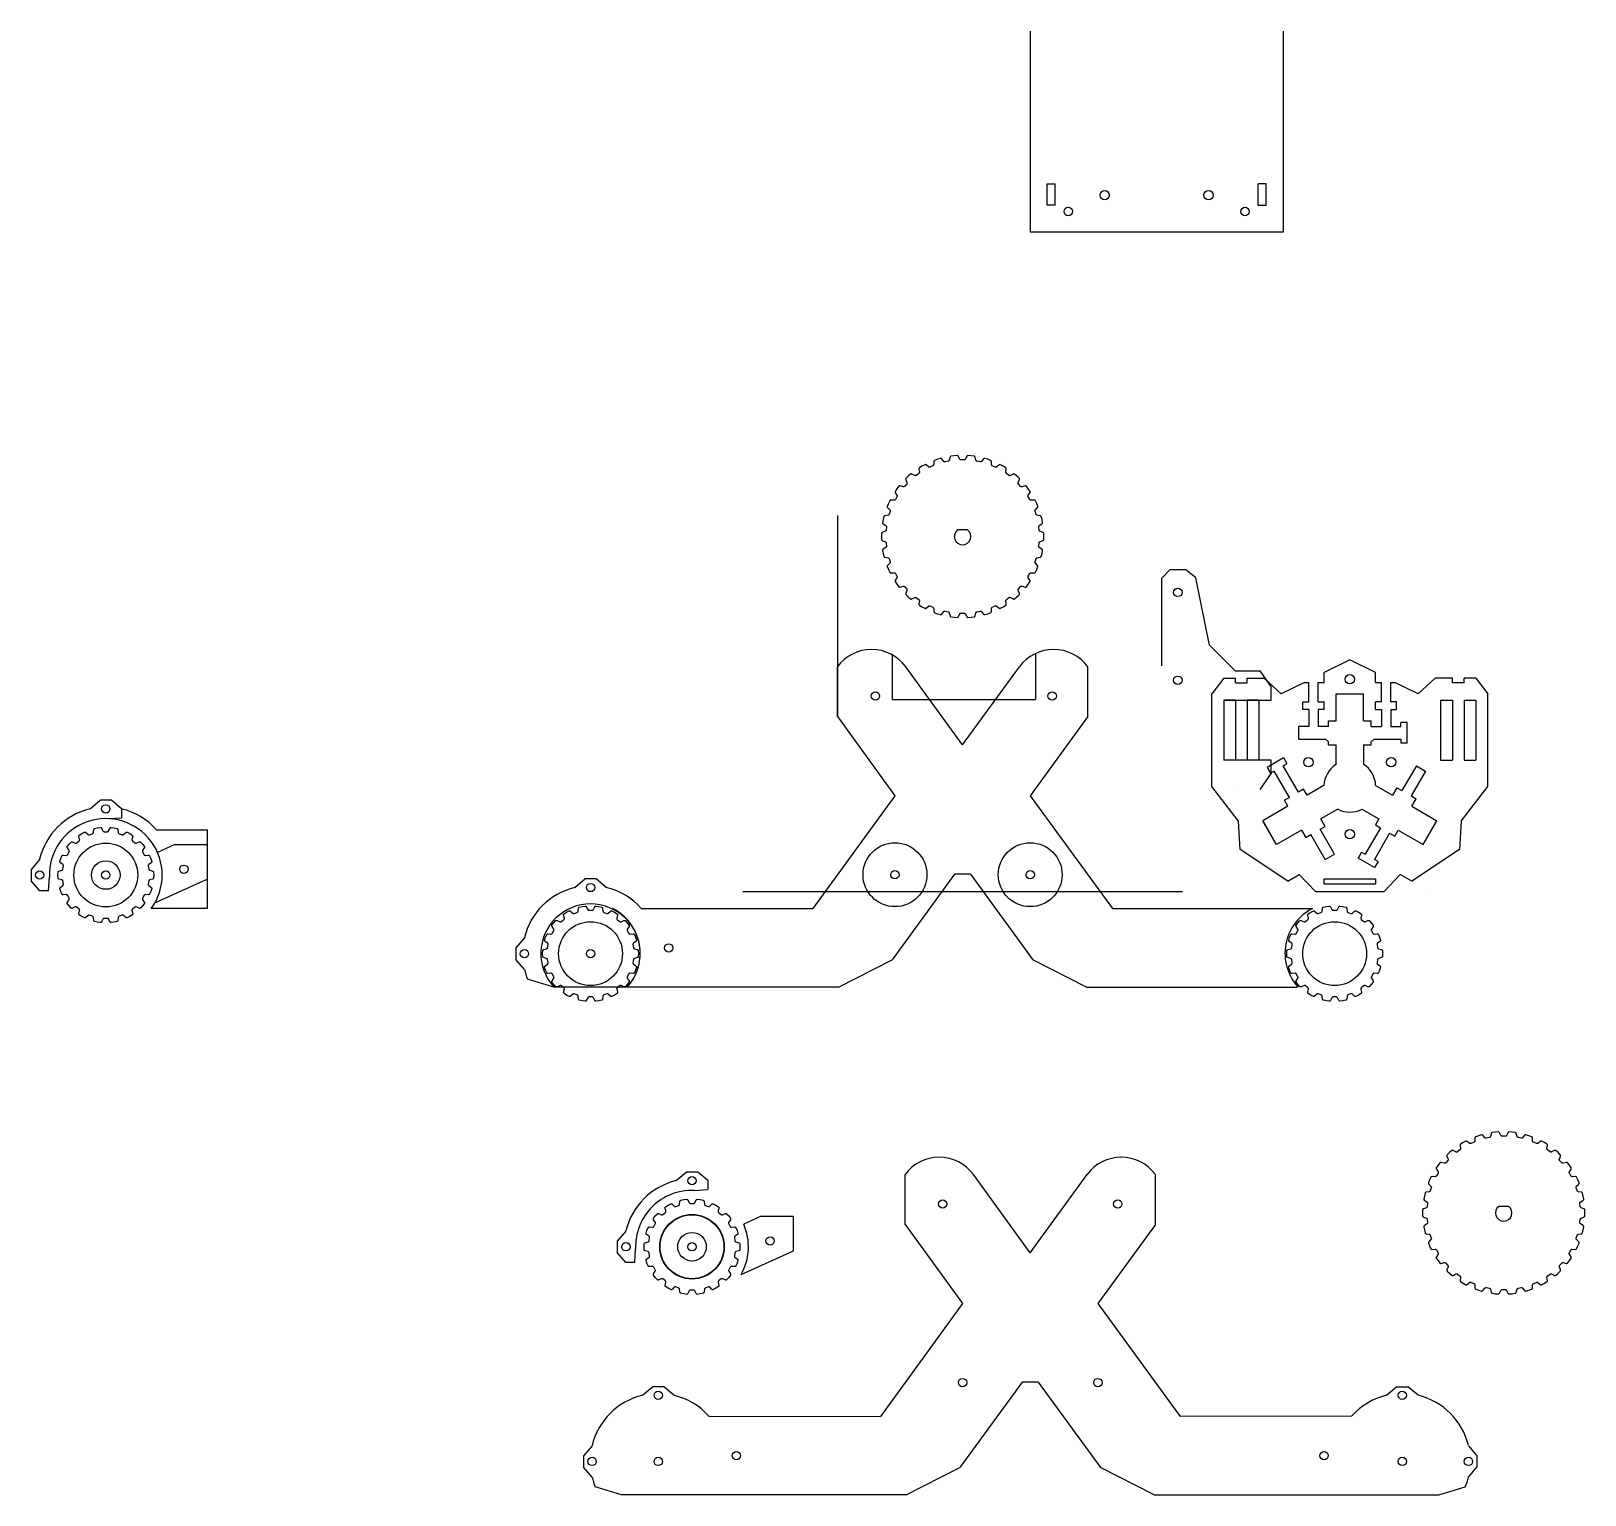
# Model space of a CAD drawing. Header units: inches. Extents: x -195 to 264, y -173 to 259.
import ezdxf

# ---------------------------------------------------------------- set-up
doc = ezdxf.new("R2010")
doc.units = ezdxf.units.IN
doc.header["$MEASUREMENT"] = 0
doc.layers.get('0').update_dxf_attribs({"lineweight": 25, "true_color": 0xffffff})

# ---------------------------------------------------------------- blocks, each defined once
blk = doc.blocks.new('block 1')
for p, q in [((5.91, 17.25), (0.78, 14.91)), ((5.91, 17.25), (15.49, 17.25)), ((15.49, 7.06), (15.49, 17.25)), ((0, 0), (15.49, 7.06))]:
    blk.add_line(p, q)
at = {"color": 3, "true_color": 0x00ff00}
blk.add_circle((8.59, 9.95), 1.23, dxfattribs=at)
blk.add_arc((-14.51, 8.23), 16.68, 330.4279, 23.6072)
blk = doc.blocks.new('block 2')
for p, q in [((12.02, 19.55), (15, 22.09)), ((18.36, 22.09), (15, 22.09)), ((21.34, 19.55), (18.36, 22.09)), ((21.34, 19.55), (21.34, 16.92)), ((17.28, 16.67), (21.34, 16.92)), ((-2.87, 4.66), (-5.41, 1.68)), ((-5.41, 1.68), (-5.41, -1.68)), ((-2.87, -4.66), (-5.41, -1.68)), ((-0.24, -4.66), (0.01, -0.6)), ((-0.24, -4.66), (-2.87, -4.66))]:
    blk.add_line(p, q)
at = {"color": 3, "true_color": 0x00ff00}
for centre in [(16.68, 19.55), (-2.87, 0)]:
    blk.add_circle(centre, 1.23, dxfattribs=at)
for radius, start, end in [(20.1, 103.4174, 166.5826), (16.68, 87.9227, 182.0773)]:
    blk.add_arc((16.68, 0), radius, start, end)
blk = doc.blocks.new('block 3')
for p, q in [((-3.34, 13.75), (-2.46, 13.95)), ((-2.46, 13.95), (-1.57, 14.07)), ((-1.57, 14.07), (-1.5, 14.06)), ((-1.5, 14.06), (-1.39, 14.01)), ((-1.39, 14.01), (-1.31, 13.95)), ((-1.31, 13.95), (-1.25, 13.85)), ((-1.25, 13.85), (-0.84, 13.03)), ((0.84, 13.03), (1.25, 13.85)), ((1.25, 13.85), (1.31, 13.95)), ((1.31, 13.95), (1.39, 14.01)), ((1.39, 14.01), (1.5, 14.06)), ((1.5, 14.06), (1.57, 14.07)), ((1.57, 14.07), (2.46, 13.95)), ((2.46, 13.95), (3.34, 13.75)), ((-10.85, 9.1), (-10.24, 9.77)), ((-10.24, 9.77), (-10.18, 9.81)), ((-10.18, 9.81), (-10.08, 9.84)), ((-10.08, 9.84), (-9.97, 9.84)), ((-9.97, 9.84), (-9.86, 9.81)), ((-9.86, 9.81), (-9.02, 9.45)), ((-9.02, 9.45), (-8.91, 9.42)), ((-8.91, 9.42), (-8.8, 9.42)), ((-8.8, 9.42), (-8.7, 9.45)), ((-8.7, 9.45), (-8.6, 9.51)), ((-8.6, 9.51), (-7.88, 10.12)), ((-7.96, 11.52), (-7.94, 11.63)), ((-7.95, 11.41), (-7.96, 11.52)), ((-7.74, 10.52), (-7.95, 11.41)), ((-7.94, 11.63), (-7.89, 11.73)), ((-7.89, 11.73), (-7.84, 11.78)), ((-7.88, 10.12), (-7.8, 10.21)), ((-7.84, 11.78), (-7.08, 12.27)), ((-7.8, 10.21), (-7.75, 10.3)), ((-7.75, 10.3), (-7.73, 10.41)), ((-7.73, 10.41), (-7.74, 10.52)), ((-7.08, 12.27), (-6.28, 12.68)), ((-6.28, 12.68), (-6.21, 12.7)), ((-6.21, 12.7), (-6.1, 12.69)), ((-6.1, 12.69), (-6, 12.66)), ((-6, 12.66), (-5.91, 12.59)), ((-5.91, 12.59), (-5.24, 11.96)), ((-5.24, 11.96), (-5.15, 11.9)), ((-5.15, 11.9), (-5.05, 11.86)), ((-5.05, 11.86), (-4.94, 11.86)), ((-4.94, 11.86), (-4.83, 11.88)), ((-4.83, 11.88), (-3.94, 12.2)), ((-3.94, 12.2), (-3.84, 12.26)), ((-3.84, 12.26), (-3.76, 12.33)), ((-3.76, 12.33), (-3.7, 12.43)), ((-3.7, 12.43), (-3.67, 12.53)), ((-3.67, 12.53), (-3.57, 13.45)), ((-3.57, 13.45), (-3.54, 13.55)), ((-3.54, 13.55), (-3.48, 13.65)), ((-3.48, 13.65), (-3.4, 13.72)), ((-3.4, 13.72), (-3.34, 13.75)), ((-0.84, 13.03), (-0.77, 12.94)), ((-0.77, 12.94), (-0.69, 12.87)), ((-0.69, 12.87), (-0.59, 12.83)), ((-0.59, 12.83), (-0.47, 12.81)), ((-0.47, 12.81), (0.47, 12.81)), ((0.47, 12.81), (0.59, 12.83)), ((0.59, 12.83), (0.69, 12.87)), ((0.69, 12.87), (0.77, 12.94)), ((0.77, 12.94), (0.84, 13.03)), ((3.34, 13.75), (3.4, 13.72)), ((3.4, 13.72), (3.48, 13.65)), ((3.48, 13.65), (3.54, 13.55)), ((3.54, 13.55), (3.57, 13.45)), ((3.57, 13.45), (3.67, 12.53)), ((3.67, 12.53), (3.7, 12.43)), ((3.7, 12.43), (3.76, 12.33)), ((3.76, 12.33), (3.84, 12.26)), ((3.84, 12.26), (3.94, 12.2)), ((3.94, 12.2), (4.83, 11.88)), ((4.83, 11.88), (4.94, 11.86)), ((4.94, 11.86), (5.05, 11.86)), ((5.05, 11.86), (5.15, 11.9)), ((5.15, 11.9), (5.24, 11.96)), ((5.24, 11.96), (5.91, 12.59)), ((5.91, 12.59), (6, 12.66)), ((6, 12.66), (6.1, 12.69)), ((6.1, 12.69), (6.21, 12.7)), ((6.21, 12.7), (6.28, 12.68)), ((6.28, 12.68), (7.08, 12.27)), ((7.08, 12.27), (7.84, 11.78)), ((7.74, 10.52), (7.73, 10.41)), ((7.73, 10.41), (7.75, 10.3)), ((7.95, 11.41), (7.74, 10.52)), ((7.75, 10.3), (7.8, 10.21)), ((7.8, 10.21), (7.88, 10.12)), ((7.84, 11.78), (7.89, 11.73)), ((7.88, 10.12), (8.6, 9.51)), ((7.89, 11.73), (7.94, 11.63)), ((7.94, 11.63), (7.96, 11.52)), ((7.96, 11.52), (7.95, 11.41)), ((8.6, 9.51), (8.7, 9.45)), ((8.7, 9.45), (8.8, 9.42)), ((8.8, 9.42), (8.91, 9.42)), ((8.91, 9.42), (9.02, 9.45)), ((9.02, 9.45), (9.86, 9.81)), ((9.86, 9.81), (9.97, 9.84)), ((9.97, 9.84), (10.08, 9.84)), ((10.08, 9.84), (10.18, 9.81)), ((10.18, 9.81), (10.24, 9.77)), ((10.24, 9.77), (10.85, 9.1)), ((-13.58, 3.99), (-13.31, 4.84)), ((-13.31, 4.84), (-12.97, 5.68)), ((-12.97, 5.68), (-12.92, 5.73)), ((-12.92, 5.73), (-12.83, 5.8)), ((-12.83, 5.8), (-12.73, 5.84)), ((-12.73, 5.84), (-12.62, 5.85)), ((-12.62, 5.85), (-11.71, 5.79)), ((-11.71, 5.79), (-11.6, 5.8)), ((-11.6, 5.8), (-11.49, 5.84)), ((-11.49, 5.84), (-11.4, 5.91)), ((-11.44, 8.21), (-11.43, 8.32)), ((-11.42, 8.11), (-11.44, 8.21)), ((-11.43, 8.32), (-11.4, 8.39)), ((-11.38, 8.01), (-11.42, 8.11)), ((-11.4, 8.39), (-10.85, 9.1)), ((-11.4, 5.91), (-11.33, 6)), ((-10.87, 7.24), (-11.38, 8.01)), ((-11.33, 6), (-10.86, 6.82)), ((-10.82, 7.14), (-10.87, 7.24)), ((-10.86, 6.82), (-10.82, 6.92)), ((-10.8, 7.03), (-10.82, 7.14)), ((-10.82, 6.92), (-10.8, 7.03)), ((10.82, 7.14), (10.8, 7.03)), ((10.8, 7.03), (10.82, 6.92)), ((10.87, 7.24), (10.82, 7.14)), ((10.82, 6.92), (10.86, 6.82)), ((10.85, 9.1), (11.4, 8.39)), ((10.86, 6.82), (11.33, 6)), ((11.38, 8.01), (10.87, 7.24)), ((11.33, 6), (11.4, 5.91)), ((11.42, 8.11), (11.38, 8.01)), ((11.4, 8.39), (11.43, 8.32)), ((11.4, 5.91), (11.49, 5.84)), ((11.44, 8.21), (11.42, 8.11)), ((11.43, 8.32), (11.44, 8.21)), ((11.49, 5.84), (11.6, 5.8)), ((11.6, 5.8), (11.71, 5.79)), ((11.71, 5.79), (12.62, 5.85)), ((12.62, 5.85), (12.73, 5.84)), ((12.73, 5.84), (12.83, 5.8)), ((12.83, 5.8), (12.92, 5.73)), ((12.92, 5.73), (12.97, 5.68)), ((12.97, 5.68), (13.31, 4.84)), ((13.31, 4.84), (13.58, 3.99)), ((-14.16, 0), (-14.13, 0.9)), ((-14.13, 0.9), (-14.1, 0.97)), ((-14.1, 0.97), (-14.04, 1.06)), ((-14.04, 1.06), (-13.96, 1.13)), ((-13.96, 1.13), (-13.86, 1.18)), ((-13.86, 1.18), (-12.98, 1.44)), ((-13.58, 3.91), (-13.58, 3.99)), ((-13.56, 3.81), (-13.58, 3.91)), ((-13.51, 3.71), (-13.56, 3.81)), ((-13.43, 3.63), (-13.51, 3.71)), ((-12.69, 3.09), (-13.43, 3.63)), ((-12.98, 1.44), (-12.88, 1.48)), ((-12.88, 1.48), (-12.8, 1.56)), ((-12.8, 1.56), (-12.74, 1.65)), ((-12.74, 1.65), (-12.7, 1.76)), ((-12.7, 1.76), (-12.54, 2.69)), ((-12.61, 3.01), (-12.69, 3.09)), ((-12.56, 2.91), (-12.61, 3.01)), ((-12.53, 2.81), (-12.56, 2.91)), ((-12.54, 2.69), (-12.53, 2.81)), ((12.56, 2.91), (12.53, 2.81)), ((12.53, 2.81), (12.54, 2.69)), ((12.54, 2.69), (12.7, 1.76)), ((12.61, 3.01), (12.56, 2.91)), ((12.69, 3.09), (12.61, 3.01)), ((13.43, 3.63), (12.69, 3.09)), ((12.7, 1.76), (12.74, 1.65)), ((12.74, 1.65), (12.8, 1.56)), ((12.8, 1.56), (12.88, 1.48)), ((12.88, 1.48), (12.98, 1.44)), ((12.98, 1.44), (13.86, 1.18)), ((13.51, 3.71), (13.43, 3.63)), ((13.56, 3.81), (13.51, 3.71)), ((13.58, 3.91), (13.56, 3.81)), ((13.58, 3.99), (13.58, 3.91)), ((13.86, 1.18), (13.96, 1.13)), ((13.96, 1.13), (14.04, 1.06)), ((14.04, 1.06), (14.1, 0.97)), ((14.1, 0.97), (14.13, 0.9)), ((14.13, 0.9), (14.16, 0)), ((-14.13, -0.9), (-14.16, 0)), ((-14.1, -0.97), (-14.13, -0.9)), ((-14.04, -1.06), (-14.1, -0.97)), ((-13.96, -1.13), (-14.04, -1.06)), ((-13.86, -1.18), (-13.96, -1.13)), ((-12.98, -1.44), (-13.86, -1.18)), ((-13.58, -3.91), (-13.56, -3.81)), ((-13.58, -3.99), (-13.58, -3.91)), ((-13.31, -4.84), (-13.58, -3.99)), ((-13.56, -3.81), (-13.51, -3.71)), ((-13.51, -3.71), (-13.43, -3.63)), ((-13.43, -3.63), (-12.69, -3.09)), ((-12.88, -1.48), (-12.98, -1.44)), ((-12.8, -1.56), (-12.88, -1.48)), ((-12.74, -1.65), (-12.8, -1.56)), ((-12.7, -1.76), (-12.74, -1.65)), ((-12.54, -2.69), (-12.7, -1.76)), ((-12.69, -3.09), (-12.61, -3.01)), ((-12.61, -3.01), (-12.56, -2.91)), ((-12.56, -2.91), (-12.53, -2.81)), ((-12.53, -2.81), (-12.54, -2.69)), ((12.54, -2.69), (12.53, -2.81)), ((12.53, -2.81), (12.56, -2.91)), ((12.7, -1.76), (12.54, -2.69)), ((12.56, -2.91), (12.61, -3.01)), ((12.61, -3.01), (12.69, -3.09)), ((12.69, -3.09), (13.43, -3.63)), ((12.74, -1.65), (12.7, -1.76)), ((12.8, -1.56), (12.74, -1.65)), ((12.88, -1.48), (12.8, -1.56)), ((12.98, -1.44), (12.88, -1.48)), ((13.86, -1.18), (12.98, -1.44)), ((13.58, -3.99), (13.31, -4.84)), ((13.43, -3.63), (13.51, -3.71)), ((13.51, -3.71), (13.56, -3.81)), ((13.56, -3.81), (13.58, -3.91)), ((13.58, -3.91), (13.58, -3.99)), ((13.96, -1.13), (13.86, -1.18)), ((14.04, -1.06), (13.96, -1.13)), ((14.1, -0.97), (14.04, -1.06)), ((14.13, -0.9), (14.1, -0.97)), ((14.16, 0), (14.13, -0.9)), ((-12.97, -5.68), (-13.31, -4.84)), ((-12.92, -5.73), (-12.97, -5.68)), ((-12.83, -5.8), (-12.92, -5.73)), ((-12.73, -5.84), (-12.83, -5.8)), ((-12.62, -5.85), (-12.73, -5.84)), ((-11.71, -5.79), (-12.62, -5.85)), ((-11.6, -5.8), (-11.71, -5.79)), ((-11.49, -5.84), (-11.6, -5.8)), ((-11.4, -5.91), (-11.49, -5.84)), ((-11.44, -8.21), (-11.42, -8.11)), ((-11.43, -8.32), (-11.44, -8.21)), ((-11.4, -8.39), (-11.43, -8.32)), ((-11.42, -8.11), (-11.38, -8.01)), ((-11.33, -6), (-11.4, -5.91)), ((-10.85, -9.1), (-11.4, -8.39)), ((-11.38, -8.01), (-10.87, -7.24)), ((-10.86, -6.82), (-11.33, -6)), ((-10.87, -7.24), (-10.82, -7.14)), ((-10.82, -6.92), (-10.86, -6.82)), ((-10.24, -9.77), (-10.85, -9.1)), ((-10.8, -7.03), (-10.82, -6.92)), ((-10.82, -7.14), (-10.8, -7.03)), ((10.85, -9.1), (10.24, -9.77)), ((10.82, -6.92), (10.8, -7.03)), ((10.8, -7.03), (10.82, -7.14)), ((10.86, -6.82), (10.82, -6.92)), ((10.82, -7.14), (10.87, -7.24)), ((11.4, -8.39), (10.85, -9.1)), ((11.33, -6), (10.86, -6.82)), ((10.87, -7.24), (11.38, -8.01)), ((11.4, -5.91), (11.33, -6)), ((11.38, -8.01), (11.42, -8.11)), ((11.49, -5.84), (11.4, -5.91)), ((11.43, -8.32), (11.4, -8.39)), ((11.42, -8.11), (11.44, -8.21)), ((11.44, -8.21), (11.43, -8.32)), ((11.6, -5.8), (11.49, -5.84)), ((11.71, -5.79), (11.6, -5.8)), ((12.62, -5.85), (11.71, -5.79)), ((12.73, -5.84), (12.62, -5.85)), ((12.83, -5.8), (12.73, -5.84)), ((12.92, -5.73), (12.83, -5.8)), ((12.97, -5.68), (12.92, -5.73)), ((13.31, -4.84), (12.97, -5.68)), ((-10.18, -9.81), (-10.24, -9.77)), ((-10.08, -9.84), (-10.18, -9.81)), ((-9.97, -9.84), (-10.08, -9.84)), ((-9.86, -9.81), (-9.97, -9.84)), ((-9.02, -9.45), (-9.86, -9.81)), ((-8.91, -9.42), (-9.02, -9.45)), ((-8.8, -9.42), (-8.91, -9.42)), ((-8.7, -9.45), (-8.8, -9.42)), ((-8.6, -9.51), (-8.7, -9.45)), ((-7.88, -10.12), (-8.6, -9.51)), ((-7.96, -11.52), (-7.95, -11.41)), ((-7.94, -11.63), (-7.96, -11.52)), ((-7.95, -11.41), (-7.74, -10.52)), ((-7.89, -11.73), (-7.94, -11.63)), ((-7.84, -11.78), (-7.89, -11.73)), ((-7.8, -10.21), (-7.88, -10.12)), ((-7.08, -12.27), (-7.84, -11.78)), ((-7.75, -10.3), (-7.8, -10.21)), ((-7.73, -10.41), (-7.75, -10.3)), ((-7.74, -10.52), (-7.73, -10.41)), ((-6.28, -12.68), (-7.08, -12.27)), ((-6.21, -12.7), (-6.28, -12.68)), ((-6.1, -12.69), (-6.21, -12.7)), ((-6, -12.66), (-6.1, -12.69)), ((-5.91, -12.59), (-6, -12.66)), ((-5.24, -11.96), (-5.91, -12.59)), ((-5.15, -11.9), (-5.24, -11.96)), ((-5.05, -11.86), (-5.15, -11.9)), ((-4.94, -11.86), (-5.05, -11.86)), ((-4.83, -11.88), (-4.94, -11.86)), ((-3.94, -12.2), (-4.83, -11.88)), ((-3.84, -12.26), (-3.94, -12.2)), ((-3.76, -12.33), (-3.84, -12.26)), ((-3.7, -12.43), (-3.76, -12.33)), ((-3.67, -12.53), (-3.7, -12.43)), ((-3.57, -13.45), (-3.67, -12.53)), ((-3.54, -13.55), (-3.57, -13.45)), ((-3.48, -13.65), (-3.54, -13.55)), ((-3.4, -13.72), (-3.48, -13.65)), ((-3.34, -13.75), (-3.4, -13.72)), ((-2.46, -13.95), (-3.34, -13.75)), ((-0.84, -13.03), (-1.25, -13.85)), ((-0.77, -12.94), (-0.84, -13.03)), ((-0.69, -12.87), (-0.77, -12.94)), ((-0.59, -12.83), (-0.69, -12.87)), ((-0.47, -12.81), (-0.59, -12.83)), ((0.47, -12.81), (-0.47, -12.81)), ((0.59, -12.83), (0.47, -12.81)), ((0.69, -12.87), (0.59, -12.83)), ((0.77, -12.94), (0.69, -12.87)), ((0.84, -13.03), (0.77, -12.94)), ((1.25, -13.85), (0.84, -13.03)), ((3.34, -13.75), (2.46, -13.95)), ((3.4, -13.72), (3.34, -13.75)), ((3.48, -13.65), (3.4, -13.72)), ((3.54, -13.55), (3.48, -13.65)), ((3.57, -13.45), (3.54, -13.55)), ((3.67, -12.53), (3.57, -13.45)), ((3.7, -12.43), (3.67, -12.53)), ((3.76, -12.33), (3.7, -12.43)), ((3.84, -12.26), (3.76, -12.33)), ((3.94, -12.2), (3.84, -12.26)), ((4.83, -11.88), (3.94, -12.2)), ((4.94, -11.86), (4.83, -11.88)), ((5.05, -11.86), (4.94, -11.86)), ((5.15, -11.9), (5.05, -11.86)), ((5.24, -11.96), (5.15, -11.9)), ((5.91, -12.59), (5.24, -11.96)), ((6, -12.66), (5.91, -12.59)), ((6.1, -12.69), (6, -12.66)), ((6.21, -12.7), (6.1, -12.69)), ((6.28, -12.68), (6.21, -12.7)), ((7.08, -12.27), (6.28, -12.68)), ((7.84, -11.78), (7.08, -12.27)), ((7.75, -10.3), (7.73, -10.41)), ((7.73, -10.41), (7.74, -10.52)), ((7.74, -10.52), (7.95, -11.41)), ((7.8, -10.21), (7.75, -10.3)), ((7.88, -10.12), (7.8, -10.21)), ((7.89, -11.73), (7.84, -11.78)), ((8.6, -9.51), (7.88, -10.12)), ((7.94, -11.63), (7.89, -11.73)), ((7.96, -11.52), (7.94, -11.63)), ((7.95, -11.41), (7.96, -11.52)), ((8.7, -9.45), (8.6, -9.51)), ((8.8, -9.42), (8.7, -9.45)), ((8.91, -9.42), (8.8, -9.42)), ((9.02, -9.45), (8.91, -9.42)), ((9.86, -9.81), (9.02, -9.45)), ((9.97, -9.84), (9.86, -9.81)), ((10.08, -9.84), (9.97, -9.84)), ((10.18, -9.81), (10.08, -9.84)), ((10.24, -9.77), (10.18, -9.81)), ((-1.57, -14.07), (-2.46, -13.95)), ((-1.5, -14.06), (-1.57, -14.07)), ((-1.39, -14.01), (-1.5, -14.06)), ((-1.31, -13.95), (-1.39, -14.01)), ((-1.25, -13.85), (-1.31, -13.95)), ((1.31, -13.95), (1.25, -13.85)), ((1.39, -14.01), (1.31, -13.95)), ((1.5, -14.06), (1.39, -14.01)), ((1.57, -14.07), (1.5, -14.06)), ((2.46, -13.95), (1.57, -14.07))]:
    blk.add_line(p, q)
blk.add_circle((0, 0), 9.54)
at = {"color": 3, "true_color": 0x00ff00}
blk.add_circle((0, 0), 9.44, dxfattribs=at)
at = {"color": 5, "true_color": 0x0000ff}
blk.add_circle((0, 0), 4.23, dxfattribs=at)
at = {"color": 1, "true_color": 0xff0000}
blk.add_circle((0, 0), 1.23, dxfattribs=at)
blk.add_circle((0, 0), 1.23, dxfattribs=at)
blk = doc.blocks.new('block 4')
for p, q in [((-37.02, 8.37), (-37.02, 23.09)), ((0, 0), (-16.81, 23.09)), ((0, 0), (16.81, 23.09)), ((37.02, 8.37), (37.02, 23.09)), ((-37.02, 8.37), (-20, -15)), ((37.02, 8.37), (20, -15)), ((-20, -15), (-44.31, -48.38)), ((20, -15), (44.31, -48.38)), ((-114.66, -42.16), (-111.68, -39.62)), ((-108.32, -39.62), (-111.68, -39.62)), ((-105.34, -42.16), (-108.32, -39.62)), ((-2.38, -38.24), (-20.8, -63.53)), ((2.38, -38.24), (-2.38, -38.24)), ((2.38, -38.24), (20.8, -63.53)), ((105.34, -42.16), (108.32, -39.62)), ((108.32, -39.62), (111.68, -39.62)), ((114.66, -42.16), (111.68, -39.62)), ((-95, -48.32), (-44.31, -48.38)), ((95, -48.32), (44.31, -48.38)), ((-129.55, -57.05), (-132.09, -60.03)), ((129.55, -57.05), (132.09, -60.03)), ((-132.09, -60.03), (-132.09, -63.39)), ((-129.55, -66.37), (-132.09, -63.39)), ((-36.68, -71.62), (-20.8, -63.53)), ((36.68, -71.62), (20.8, -63.53)), ((129.55, -66.37), (132.09, -63.39)), ((132.09, -60.03), (132.09, -63.39)), ((-120.83, -71.62), (-128.64, -69.23)), ((-36.68, -71.62), (-120.83, -71.62)), ((36.68, -71.62), (120.83, -71.62)), ((120.83, -71.62), (128.64, -69.23))]:
    blk.add_line(p, q)
at = {"color": 3, "true_color": 0x00ff00}
for centre in [(-25.88, 14.41), (25.88, 14.41), (-110, -42.16), (-20, -38.38), (20, -38.38), (110, -42.16), (-86.9, -60), (86.9, -60), (-129.55, -61.71), (-110, -61.71), (110, -61.71), (129.55, -61.71)]:
    blk.add_circle(centre, 1.23, dxfattribs=at)
for centre, radius, start, end in [((-26.92, 15.73), 12.5, 36.0657, 143.9343), ((26.92, 15.73), 12.5, 36.0657, 143.9343), ((-110, -61.71), 20.1, 103.4174, 166.5826), ((-110, -61.71), 20.1, 41.7558, 76.5826), ((110, -61.71), 20.1, 103.4174, 138.2442), ((110, -61.71), 20.1, 13.4174, 76.5826), ((-110, -61.71), 20.1, 193.4174, 201.9743), ((110, -61.71), 20.1, 338.0257, 346.5826)]:
    blk.add_arc(centre, radius, start, end)
blk = doc.blocks.new('block 5')
for p, q in [((-6.53634, 23.0873), (-7.41678, 22.8265)), ((-6.45329, 23.0936), (-6.53634, 23.0873)), ((-6.34293, 23.0718), (-6.45329, 23.0936)), ((-6.24395, 23.022), (-6.34293, 23.0718)), ((-6.16282, 22.9461), (-6.24395, 23.022)), ((-3.70299, 23.4689), (-3.93377, 22.5712)), ((-3.6598, 23.5713), (-3.70299, 23.4689)), ((-3.58974, 23.6571), (-3.6598, 23.5713)), ((-3.49778, 23.7218), (-3.58974, 23.6571)), ((-3.41924, 23.7499), (-3.49778, 23.7218)), ((-2.50881, 23.8697), (-3.41924, 23.7499)), ((-1.59338, 23.9418), (-2.50881, 23.8697)), ((-1.51085, 23.9306), (-1.59338, 23.9418)), ((-1.40741, 23.8864), (-1.51085, 23.9306)), ((-1.32096, 23.8171), (-1.40741, 23.8864)), ((-1.25739, 23.726), (-1.32096, 23.8171)), ((-0.845015, 22.8959), (-1.25739, 23.726)), ((1.25739, 23.726), (0.845015, 22.8959)), ((1.32092, 23.8171), (1.25739, 23.726)), ((1.40728, 23.8864), (1.32092, 23.8171)), ((1.51069, 23.9306), (1.40728, 23.8864)), ((1.59336, 23.9418), (1.51069, 23.9306)), ((2.50881, 23.8697), (1.59336, 23.9418)), ((3.41921, 23.7499), (2.50881, 23.8697)), ((3.49762, 23.7218), (3.41921, 23.7499)), ((3.58961, 23.6571), (3.49762, 23.7218)), ((3.65975, 23.5713), (3.58961, 23.6571)), ((3.70299, 23.4689), (3.65975, 23.5713)), ((3.93377, 22.5712), (3.70299, 23.4689)), ((6.2439, 23.022), (6.16282, 22.9461)), ((6.3428, 23.0719), (6.2439, 23.022)), ((6.45313, 23.0936), (6.3428, 23.0719)), ((6.53632, 23.0873), (6.45313, 23.0936)), ((7.41678, 22.8265), (6.53632, 23.0873)), ((-15.3617, 18.4327), (-16.0599, 17.8364)), ((-15.2884, 18.4722), (-15.3617, 18.4327)), ((-15.1787, 18.4973), (-15.2884, 18.4722)), ((-15.068, 18.492), (-15.1787, 18.4973)), ((-14.963, 18.4556), (-15.068, 18.492)), ((-14.1415, 18.0265), (-14.963, 18.4556)), ((-12.9426, 18.6255), (-13.7144, 18.0647)), ((-12.8589, 18.7055), (-12.9426, 18.6255)), ((-12.9016, 20.1517), (-12.9307, 20.0448)), ((-12.9307, 20.0448), (-12.9285, 19.9338)), ((-12.9285, 19.9338), (-12.7742, 19.0199)), ((-12.8439, 20.2482), (-12.9016, 20.1517)), ((-12.8012, 18.8022), (-12.8589, 18.7055)), ((-12.7836, 20.3059), (-12.8439, 20.2482)), ((-12.7721, 18.9092), (-12.8012, 18.8022)), ((-12.0006, 20.7857), (-12.7836, 20.3059)), ((-12.7742, 19.0199), (-12.7721, 18.9092)), ((-11.1936, 21.2238), (-12.0006, 20.7857)), ((-11.1137, 21.2472), (-11.1936, 21.2238)), ((-11.0012, 21.2489), (-11.1137, 21.2472)), ((-10.894, 21.2207), (-11.0012, 21.2489)), ((-10.7989, 21.1633), (-10.894, 21.2207)), ((-10.0846, 20.5727), (-10.7989, 21.1633)), ((-9.98975, 20.5156), (-10.0846, 20.5727)), ((-9.8826, 20.4873), (-9.98975, 20.5156)), ((-9.77001, 20.4889), (-9.8826, 20.4873)), ((-9.65883, 20.5213), (-9.77001, 20.4889)), ((-8.7873, 20.9094), (-9.65883, 20.5213)), ((-8.6888, 20.9703), (-8.7873, 20.9094)), ((-8.61228, 21.0529), (-8.6888, 20.9703)), ((-8.56159, 21.1514), (-8.61228, 21.0529)), ((-8.54064, 21.2601), (-8.56159, 21.1514)), ((-8.50154, 22.1862), (-8.54064, 21.2601)), ((-8.48056, 22.2952), (-8.50154, 22.1862)), ((-8.42987, 22.3937), (-8.48056, 22.2952)), ((-8.35337, 22.4762), (-8.42987, 22.3937)), ((-8.28239, 22.52), (-8.35337, 22.4762)), ((-7.41678, 22.8265), (-8.28239, 22.52)), ((-5.58687, 22.2199), (-6.16282, 22.9461)), ((-5.50602, 22.1442), (-5.58687, 22.2199)), ((-5.40709, 22.0943), (-5.50602, 22.1442)), ((-5.29663, 22.0725), (-5.40709, 22.0943)), ((-5.18114, 22.0811), (-5.29663, 22.0725)), ((-4.24797, 22.2794), (-5.18114, 22.0811)), ((-4.13897, 22.3185), (-4.24797, 22.2794)), ((-4.04694, 22.3834), (-4.13897, 22.3185)), ((-3.97687, 22.4693), (-4.04694, 22.3834)), ((-3.93377, 22.5712), (-3.97687, 22.4693)), ((-0.781652, 22.8051), (-0.845015, 22.8959)), ((-0.695269, 22.7357), (-0.781652, 22.8051)), ((-0.591763, 22.6914), (-0.695269, 22.7357)), ((-0.477007, 22.6758), (-0.591763, 22.6914)), ((0.477007, 22.6758), (-0.477007, 22.6758)), ((0.591763, 22.6914), (0.477007, 22.6758)), ((0.695269, 22.7357), (0.591763, 22.6914)), ((0.781652, 22.8051), (0.695269, 22.7357)), ((0.845015, 22.8959), (0.781652, 22.8051)), ((3.97687, 22.4693), (3.93377, 22.5712)), ((4.04694, 22.3834), (3.97687, 22.4693)), ((4.13897, 22.3185), (4.04694, 22.3834)), ((4.24797, 22.2794), (4.13897, 22.3185)), ((5.18114, 22.0811), (4.24797, 22.2794)), ((5.29663, 22.0725), (5.18114, 22.0811)), ((5.40709, 22.0943), (5.29663, 22.0725)), ((5.50602, 22.1442), (5.40709, 22.0943)), ((5.58687, 22.2199), (5.50602, 22.1442)), ((6.16282, 22.9461), (5.58687, 22.2199)), ((8.28237, 22.52), (7.41678, 22.8265)), ((8.35322, 22.4762), (8.28237, 22.52)), ((8.42975, 22.3938), (8.35322, 22.4762)), ((8.48052, 22.2953), (8.42975, 22.3938)), ((8.50154, 22.1862), (8.48052, 22.2953)), ((8.54064, 21.2601), (8.50154, 22.1862)), ((8.56159, 21.1514), (8.54064, 21.2601)), ((8.61228, 21.0529), (8.56159, 21.1514)), ((8.6888, 20.9703), (8.61228, 21.0529)), ((8.7873, 20.9094), (8.6888, 20.9703)), ((9.65883, 20.5213), (8.7873, 20.9094)), ((9.77001, 20.4889), (9.65883, 20.5213)), ((9.8826, 20.4873), (9.77001, 20.4889)), ((9.98975, 20.5156), (9.8826, 20.4873)), ((10.0846, 20.5727), (9.98975, 20.5156)), ((10.7989, 21.1633), (10.0846, 20.5727)), ((10.894, 21.2207), (10.7989, 21.1633)), ((11.0011, 21.249), (10.894, 21.2207)), ((11.1135, 21.2473), (11.0011, 21.249)), ((11.1936, 21.2238), (11.1135, 21.2473)), ((12.0006, 20.7857), (11.1936, 21.2238)), ((12.7835, 20.3059), (12.0006, 20.7857)), ((12.7721, 18.9092), (12.7742, 19.0199)), ((12.8012, 18.8022), (12.7721, 18.9092)), ((12.7742, 19.0199), (12.9285, 19.9338)), ((12.8438, 20.2483), (12.7835, 20.3059)), ((12.8589, 18.7055), (12.8012, 18.8022)), ((12.9015, 20.1518), (12.8438, 20.2483)), ((12.9426, 18.6255), (12.8589, 18.7055)), ((12.9306, 20.0449), (12.9015, 20.1518)), ((12.9285, 19.9338), (12.9306, 20.0449)), ((13.7144, 18.0647), (12.9426, 18.6255)), ((14.963, 18.4556), (14.1415, 18.0265)), ((15.068, 18.492), (14.963, 18.4556)), ((15.1786, 18.4974), (15.068, 18.492)), ((15.2882, 18.4723), (15.1786, 18.4974)), ((15.3617, 18.4328), (15.2882, 18.4723)), ((16.0599, 17.8364), (15.3617, 18.4328)), ((-19.4174, 14.1076), (-19.9375, 13.3508)), ((-18.8584, 14.8361), (-19.4174, 14.1076)), ((-18.7949, 14.8899), (-18.8584, 14.8361)), ((-18.6928, 14.9372), (-18.7949, 14.8899)), ((-18.5834, 14.9551), (-18.6928, 14.9372)), ((-18.4732, 14.9414), (-18.5834, 14.9551)), ((-17.5804, 14.6924), (-18.4732, 14.9414)), ((-17.4705, 14.6787), (-17.5804, 14.6924)), ((-17.3611, 14.6965), (-17.4705, 14.6787)), ((-17.2589, 14.7437), (-17.3611, 14.6965)), ((-17.1706, 14.8186), (-17.2589, 14.7437)), ((-16.5322, 15.5275), (-17.1706, 14.8186)), ((-16.8094, 17.029), (-16.8157, 16.9184)), ((-16.8157, 16.9184), (-16.7905, 16.8102)), ((-16.7731, 17.1354), (-16.8094, 17.029)), ((-16.7905, 16.8102), (-16.4495, 15.9483)), ((-16.726, 17.2043), (-16.7731, 17.1354)), ((-16.0599, 17.8364), (-16.726, 17.2043)), ((-16.467, 15.6233), (-16.5322, 15.5275)), ((-16.4307, 15.7298), (-16.467, 15.6233)), ((-16.4495, 15.9483), (-16.4245, 15.8405)), ((-16.4245, 15.8405), (-16.4307, 15.7298)), ((-14.0369, 17.9903), (-14.1415, 18.0265)), ((-13.9262, 17.9849), (-14.0369, 17.9903)), ((-13.8164, 18.0099), (-13.9262, 17.9849)), ((-13.7144, 18.0647), (-13.8164, 18.0099)), ((13.8164, 18.0099), (13.7144, 18.0647)), ((13.9262, 17.9849), (13.8164, 18.0099)), ((14.0369, 17.9903), (13.9262, 17.9849)), ((14.1415, 18.0265), (14.0369, 17.9903)), ((16.726, 17.2043), (16.0599, 17.8364)), ((16.4245, 15.8405), (16.4495, 15.9483)), ((16.4307, 15.7298), (16.4245, 15.8405)), ((16.467, 15.6233), (16.4307, 15.7298)), ((16.4495, 15.9483), (16.7905, 16.8102)), ((16.5322, 15.5275), (16.467, 15.6233)), ((17.1706, 14.8186), (16.5322, 15.5275)), ((16.773, 17.1355), (16.726, 17.2043)), ((16.8093, 17.0291), (16.773, 17.1355)), ((16.7905, 16.8102), (16.8156, 16.9184)), ((16.8156, 16.9184), (16.8093, 17.0291)), ((17.2589, 14.7437), (17.1706, 14.8186)), ((17.3611, 14.6965), (17.2589, 14.7437)), ((17.4705, 14.6787), (17.3611, 14.6965)), ((17.5804, 14.6924), (17.4705, 14.6787)), ((18.4732, 14.9414), (17.5804, 14.6924)), ((18.5834, 14.9551), (18.4732, 14.9414)), ((18.6927, 14.9373), (18.5834, 14.9551)), ((18.7948, 14.89), (18.6927, 14.9373)), ((18.8584, 14.8361), (18.7948, 14.89)), ((19.4174, 14.1076), (18.8584, 14.8361)), ((19.9375, 13.3508), (19.4174, 14.1076)), ((-21.9262, 9.76217), (-22.2776, 8.91379)), ((-21.5309, 10.591), (-21.9262, 9.76217)), ((-21.4799, 10.6569), (-21.5309, 10.591)), ((-21.39, 10.7244), (-21.4799, 10.6569)), ((-21.2867, 10.7645), (-21.39, 10.7244)), ((-21.176, 10.7741), (-21.2867, 10.7645)), ((-20.2509, 10.7161), (-21.176, 10.7741)), ((-20.1406, 10.7256), (-20.2509, 10.7161)), ((-20.0373, 10.7657), (-20.1406, 10.7256)), ((-19.9472, 10.8332), (-20.0373, 10.7657)), ((-19.9692, 13.2736), (-19.9826, 13.162)), ((-19.9826, 13.162), (-19.9657, 13.0525)), ((-19.9375, 13.3508), (-19.9692, 13.2736)), ((-19.9657, 13.0525), (-19.9186, 12.9519)), ((-19.8763, 10.9248), (-19.9472, 10.8332)), ((-19.9186, 12.9519), (-19.4059, 12.1797)), ((-19.3993, 11.751), (-19.8763, 10.9248)), ((-19.4059, 12.1797), (-19.359, 12.0795)), ((-19.3554, 11.8582), (-19.3993, 11.751)), ((-19.359, 12.0795), (-19.342, 11.97)), ((-19.342, 11.97), (-19.3554, 11.8582)), ((19.342, 11.97), (19.359, 12.0795)), ((19.3554, 11.8582), (19.342, 11.97)), ((19.3993, 11.751), (19.3554, 11.8582)), ((19.359, 12.0795), (19.4059, 12.1797)), ((19.8763, 10.9248), (19.3993, 11.751)), ((19.4059, 12.1797), (19.9186, 12.9519)), ((19.9472, 10.8332), (19.8763, 10.9248)), ((19.9186, 12.9519), (19.9657, 13.0525)), ((19.9691, 13.2737), (19.9375, 13.3508)), ((20.0373, 10.7657), (19.9472, 10.8332)), ((19.9657, 13.0525), (19.9826, 13.1621)), ((19.9826, 13.1621), (19.9691, 13.2737)), ((20.1406, 10.7256), (20.0373, 10.7657)), ((20.2509, 10.7161), (20.1406, 10.7256)), ((21.176, 10.7741), (20.2509, 10.7161)), ((21.2867, 10.7646), (21.176, 10.7741)), ((21.3899, 10.7245), (21.2867, 10.7646)), ((21.4799, 10.657), (21.3899, 10.7245)), ((21.5309, 10.591), (21.4799, 10.657)), ((21.9262, 9.76217), (21.5309, 10.591)), ((22.2776, 8.91382), (21.9262, 9.76217)), ((-23.4767, 4.99013), (-23.6441, 4.08723)), ((-23.2624, 5.88302), (-23.4767, 4.99013)), ((-23.2262, 5.95806), (-23.2624, 5.88302)), ((-23.1523, 6.04279), (-23.2262, 5.95806)), ((-23.0596, 6.10357), (-23.1523, 6.04279)), ((-22.9533, 6.13588), (-23.0596, 6.10357)), ((-22.0364, 6.27156), (-22.9533, 6.13588)), ((-22.2776, 8.91379), (-22.2925, 8.83172)), ((-22.2925, 8.83172), (-22.2825, 8.71972)), ((-22.2825, 8.71972), (-22.2432, 8.61615)), ((-22.2432, 8.61615), (-22.1762, 8.52758)), ((-22.1762, 8.52758), (-21.5142, 7.87887)), ((-21.9305, 6.30377), (-22.0364, 6.27156)), ((-21.8378, 6.36447), (-21.9305, 6.30377)), ((-21.7636, 6.44921), (-21.8378, 6.36447)), ((-21.7133, 6.55354), (-21.7636, 6.44921)), ((-21.4185, 7.46086), (-21.7133, 6.55354)), ((-21.5142, 7.87887), (-21.4474, 7.79056)), ((-21.4474, 7.79056), (-21.4081, 7.68695)), ((-21.3979, 7.57482), (-21.4185, 7.46086)), ((-21.4081, 7.68695), (-21.3979, 7.57482)), ((21.3979, 7.57482), (21.4081, 7.68695)), ((21.4185, 7.46086), (21.3979, 7.57482)), ((21.4081, 7.68695), (21.4474, 7.79056)), ((21.7133, 6.55354), (21.4185, 7.46086)), ((21.4474, 7.79056), (21.5142, 7.87887)), ((21.5142, 7.87887), (22.1762, 8.52758)), ((21.7636, 6.44921), (21.7133, 6.55354)), ((21.8378, 6.36447), (21.7636, 6.44921)), ((21.9305, 6.30377), (21.8378, 6.36447)), ((22.0364, 6.27156), (21.9305, 6.30377)), ((22.9533, 6.13588), (22.0364, 6.27156)), ((22.1762, 8.52758), (22.2432, 8.61619)), ((22.2432, 8.61619), (22.2824, 8.71985)), ((22.2925, 8.83188), (22.2776, 8.91382)), ((22.2824, 8.71985), (22.2925, 8.83188)), ((23.0596, 6.10361), (22.9533, 6.13588)), ((23.1522, 6.04291), (23.0596, 6.10361)), ((23.2262, 5.95821), (23.1522, 6.04291)), ((23.2624, 5.88304), (23.2262, 5.95821)), ((23.4767, 4.99013), (23.2624, 5.88304)), ((23.6441, 4.08726), (23.4767, 4.99013)), ((-23.9772, 0.91794), (-24.0012, 0)), ((-24.0012, 0), (-23.9772, -0.917968)), ((-23.9575, 0.998852), (-23.9772, 0.91794)), ((-23.9027, 1.09711), (-23.9575, 0.998852)), ((-23.8247, 1.17583), (-23.9027, 1.09711)), ((-23.7274, 1.22954), (-23.8247, 1.17583)), ((-22.8588, 1.55289), (-23.7274, 1.22954)), ((-23.6441, 4.08723), (-23.6416, 4.00385)), ((-23.6416, 4.00385), (-23.6085, 3.89639)), ((-23.6085, 3.89639), (-23.5485, 3.80324)), ((-23.5485, 3.80324), (-23.4646, 3.73054)), ((-23.4646, 3.73054), (-22.6821, 3.23366)), ((-22.7619, 1.60641), (-22.8588, 1.55289)), ((-22.6838, 1.68507), (-22.7619, 1.60641)), ((-22.6289, 1.78337), (-22.6838, 1.68507)), ((-22.6821, 3.23366), (-22.5985, 3.16115)), ((-22.6014, 1.89587), (-22.6289, 1.78337)), ((-22.5017, 2.84466), (-22.6014, 1.89587)), ((-22.5985, 3.16115), (-22.5385, 3.06799)), ((-22.5385, 3.06799), (-22.5052, 2.96041)), ((-22.5052, 2.96041), (-22.5017, 2.84466)), ((22.5017, 2.84466), (22.5052, 2.96041)), ((22.6014, 1.89587), (22.5017, 2.84466)), ((22.5052, 2.96041), (22.5385, 3.06799)), ((22.5385, 3.06799), (22.5985, 3.16115)), ((22.5985, 3.16115), (22.6821, 3.23366)), ((22.6289, 1.78337), (22.6014, 1.89587)), ((22.6838, 1.68507), (22.6289, 1.78337)), ((22.6821, 3.23366), (23.4646, 3.73054)), ((22.7619, 1.60641), (22.6838, 1.68507)), ((22.8588, 1.55289), (22.7619, 1.60641)), ((23.7274, 1.22954), (22.8588, 1.55289)), ((23.4646, 3.73054), (23.5485, 3.80329)), ((23.5485, 3.80329), (23.6085, 3.89652)), ((23.6085, 3.89652), (23.6416, 4.00401)), ((23.6416, 4.00401), (23.6441, 4.08726)), ((23.8247, 1.17588), (23.7274, 1.22954)), ((23.9027, 1.09724), (23.8247, 1.17588)), ((23.9574, 0.999014), (23.9027, 1.09724)), ((23.9772, 0.917968), (23.9574, 0.999014)), ((24.0012, 0), (23.9772, 0.917968)), ((23.9772, -0.91794), (24.0012, 0)), ((-23.9772, -0.917968), (-23.9574, -0.999014)), ((-23.9574, -0.999014), (-23.9027, -1.09724)), ((-23.9027, -1.09724), (-23.8247, -1.17588)), ((-23.8247, -1.17588), (-23.7274, -1.22954)), ((-23.7274, -1.22954), (-22.8588, -1.55289)), ((-23.6416, -4.00401), (-23.6441, -4.08726)), ((-23.6441, -4.08726), (-23.4767, -4.99013)), ((-23.6085, -3.89652), (-23.6416, -4.00401)), ((-23.5485, -3.80329), (-23.6085, -3.89652)), ((-23.4646, -3.73054), (-23.5485, -3.80329)), ((-22.6821, -3.23366), (-23.4646, -3.73054)), ((-22.8588, -1.55289), (-22.7619, -1.60641)), ((-22.7619, -1.60641), (-22.6838, -1.68507)), ((-22.6838, -1.68507), (-22.6289, -1.78337)), ((-22.5985, -3.16115), (-22.6821, -3.23366)), ((-22.6289, -1.78337), (-22.6014, -1.89587)), ((-22.6014, -1.89587), (-22.5017, -2.84466)), ((-22.5385, -3.06799), (-22.5985, -3.16115)), ((-22.5052, -2.96041), (-22.5385, -3.06799)), ((-22.5017, -2.84466), (-22.5052, -2.96041)), ((22.5017, -2.84466), (22.6014, -1.89587)), ((22.5052, -2.96041), (22.5017, -2.84466)), ((22.5385, -3.06799), (22.5052, -2.96041)), ((22.5985, -3.16115), (22.5385, -3.06799)), ((22.6821, -3.23366), (22.5985, -3.16115)), ((22.6014, -1.89587), (22.6289, -1.78337)), ((22.6289, -1.78337), (22.6838, -1.68507)), ((23.4646, -3.73054), (22.6821, -3.23366)), ((22.6838, -1.68507), (22.7619, -1.60641)), ((22.7619, -1.60641), (22.8588, -1.55289)), ((22.8588, -1.55289), (23.7274, -1.22954)), ((23.5485, -3.80324), (23.4646, -3.73054)), ((23.4767, -4.99013), (23.6441, -4.08723)), ((23.6085, -3.89639), (23.5485, -3.80324)), ((23.6416, -4.00385), (23.6085, -3.89639)), ((23.6441, -4.08723), (23.6416, -4.00385)), ((23.7274, -1.22954), (23.8247, -1.17583)), ((23.8247, -1.17583), (23.9027, -1.09711)), ((23.9027, -1.09711), (23.9575, -0.998852)), ((23.9575, -0.998852), (23.9772, -0.91794)), ((-23.4767, -4.99013), (-23.2624, -5.88304)), ((-23.2624, -5.88304), (-23.2262, -5.95821)), ((-23.2262, -5.95821), (-23.1522, -6.04291)), ((-23.1522, -6.04291), (-23.0596, -6.10361)), ((-23.0596, -6.10361), (-22.9533, -6.13588)), ((-22.9533, -6.13588), (-22.0364, -6.27156)), ((-22.2824, -8.71985), (-22.2925, -8.83188)), ((-22.2925, -8.83188), (-22.2776, -8.91382)), ((-22.2432, -8.61619), (-22.2824, -8.71985)), ((-22.2776, -8.91382), (-21.9262, -9.76217)), ((-22.1762, -8.52758), (-22.2432, -8.61619)), ((-21.5142, -7.87887), (-22.1762, -8.52758)), ((-22.0364, -6.27156), (-21.9305, -6.30377)), ((-21.9305, -6.30377), (-21.8378, -6.36447)), ((-21.8378, -6.36447), (-21.7636, -6.44921)), ((-21.7636, -6.44921), (-21.7133, -6.55354)), ((-21.7133, -6.55354), (-21.4185, -7.46086)), ((-21.4474, -7.79056), (-21.5142, -7.87887)), ((-21.4081, -7.68695), (-21.4474, -7.79056)), ((-21.4185, -7.46086), (-21.3979, -7.57482)), ((-21.3979, -7.57482), (-21.4081, -7.68695)), ((21.3979, -7.57482), (21.4185, -7.46086)), ((21.4081, -7.68695), (21.3979, -7.57482)), ((21.4474, -7.79056), (21.4081, -7.68695)), ((21.4185, -7.46086), (21.7133, -6.55354)), ((21.5142, -7.87887), (21.4474, -7.79056)), ((22.1762, -8.52758), (21.5142, -7.87887)), ((21.7133, -6.55354), (21.7636, -6.44921)), ((21.7636, -6.44921), (21.8378, -6.36447)), ((21.8378, -6.36447), (21.9305, -6.30377)), ((21.9262, -9.76217), (22.2776, -8.91379)), ((21.9305, -6.30377), (22.0364, -6.27156)), ((22.0364, -6.27156), (22.9533, -6.13588)), ((22.2432, -8.61615), (22.1762, -8.52758)), ((22.2825, -8.71972), (22.2432, -8.61615)), ((22.2776, -8.91379), (22.2925, -8.83172)), ((22.2925, -8.83172), (22.2825, -8.71972)), ((22.9533, -6.13588), (23.0596, -6.10357)), ((23.0596, -6.10357), (23.1523, -6.04279)), ((23.1523, -6.04279), (23.2262, -5.95806)), ((23.2262, -5.95806), (23.2624, -5.88302)), ((23.2624, -5.88302), (23.4767, -4.99013)), ((-21.9262, -9.76217), (-21.5309, -10.591)), ((-21.5309, -10.591), (-21.4799, -10.657)), ((-21.4799, -10.657), (-21.3899, -10.7245)), ((-21.3899, -10.7245), (-21.2867, -10.7646)), ((-21.2867, -10.7646), (-21.176, -10.7741)), ((-21.176, -10.7741), (-20.2509, -10.7161)), ((-20.2509, -10.7161), (-20.1406, -10.7256)), ((-20.1406, -10.7256), (-20.0373, -10.7657)), ((-20.0373, -10.7657), (-19.9472, -10.8332)), ((-19.9657, -13.0525), (-19.9826, -13.1621)), ((-19.9826, -13.1621), (-19.9691, -13.2737)), ((-19.9691, -13.2737), (-19.9375, -13.3508)), ((-19.9186, -12.9519), (-19.9657, -13.0525)), ((-19.9472, -10.8332), (-19.8763, -10.9248)), ((-19.9375, -13.3508), (-19.4174, -14.1076)), ((-19.4059, -12.1797), (-19.9186, -12.9519)), ((-19.8763, -10.9248), (-19.3993, -11.751)), ((-19.359, -12.0795), (-19.4059, -12.1797)), ((-19.3993, -11.751), (-19.3554, -11.8582)), ((-19.342, -11.97), (-19.359, -12.0795)), ((-19.3554, -11.8582), (-19.342, -11.97)), ((19.342, -11.97), (19.3554, -11.8582)), ((19.359, -12.0795), (19.342, -11.97)), ((19.3554, -11.8582), (19.3993, -11.751)), ((19.4059, -12.1797), (19.359, -12.0795)), ((19.3993, -11.751), (19.8763, -10.9248)), ((19.9186, -12.9519), (19.4059, -12.1797)), ((19.4174, -14.1076), (19.9375, -13.3508)), ((19.8763, -10.9248), (19.9472, -10.8332)), ((19.9657, -13.0525), (19.9186, -12.9519)), ((19.9375, -13.3508), (19.9692, -13.2736)), ((19.9472, -10.8332), (20.0373, -10.7657)), ((19.9826, -13.162), (19.9657, -13.0525)), ((19.9692, -13.2736), (19.9826, -13.162)), ((20.0373, -10.7657), (20.1406, -10.7256)), ((20.1406, -10.7256), (20.2509, -10.7161)), ((20.2509, -10.7161), (21.176, -10.7741)), ((21.176, -10.7741), (21.2867, -10.7645)), ((21.2867, -10.7645), (21.39, -10.7244)), ((21.39, -10.7244), (21.4799, -10.6569)), ((21.4799, -10.6569), (21.5309, -10.591)), ((21.5309, -10.591), (21.9262, -9.76217)), ((-19.4174, -14.1076), (-18.8584, -14.8361)), ((-18.8584, -14.8361), (-18.7948, -14.89)), ((-18.7948, -14.89), (-18.6927, -14.9373)), ((-18.6927, -14.9373), (-18.5834, -14.9551)), ((-18.5834, -14.9551), (-18.4732, -14.9414)), ((-18.4732, -14.9414), (-17.5804, -14.6924)), ((-17.5804, -14.6924), (-17.4705, -14.6787)), ((-17.4705, -14.6787), (-17.3611, -14.6965)), ((-17.3611, -14.6965), (-17.2589, -14.7437)), ((-17.2589, -14.7437), (-17.1706, -14.8186)), ((-17.1706, -14.8186), (-16.5322, -15.5275)), ((-16.7905, -16.8102), (-16.8156, -16.9184)), ((-16.8156, -16.9184), (-16.8093, -17.0291)), ((-16.8093, -17.0291), (-16.773, -17.1355)), ((-16.4495, -15.9483), (-16.7905, -16.8102)), ((-16.773, -17.1355), (-16.726, -17.2043)), ((-16.726, -17.2043), (-16.0599, -17.8364)), ((-16.5322, -15.5275), (-16.467, -15.6233)), ((-16.467, -15.6233), (-16.4307, -15.7298)), ((-16.4245, -15.8405), (-16.4495, -15.9483)), ((-16.4307, -15.7298), (-16.4245, -15.8405)), ((-16.0599, -17.8364), (-15.3617, -18.4328)), ((-14.963, -18.4556), (-14.1415, -18.0265)), ((-14.1415, -18.0265), (-14.0369, -17.9903)), ((-14.0369, -17.9903), (-13.9262, -17.9849)), ((-13.9262, -17.9849), (-13.8164, -18.0099)), ((-13.8164, -18.0099), (-13.7144, -18.0647)), ((-13.7144, -18.0647), (-12.9426, -18.6255)), ((12.9426, -18.6255), (13.7144, -18.0647)), ((13.7144, -18.0647), (13.8164, -18.0099)), ((13.8164, -18.0099), (13.9262, -17.9849)), ((13.9262, -17.9849), (14.0369, -17.9903)), ((14.0369, -17.9903), (14.1415, -18.0265)), ((14.1415, -18.0265), (14.963, -18.4556)), ((15.3617, -18.4327), (16.0599, -17.8364)), ((16.0599, -17.8364), (16.726, -17.2043)), ((16.4245, -15.8405), (16.4307, -15.7298)), ((16.4495, -15.9483), (16.4245, -15.8405)), ((16.4307, -15.7298), (16.467, -15.6233)), ((16.7905, -16.8102), (16.4495, -15.9483)), ((16.467, -15.6233), (16.5322, -15.5275)), ((16.5322, -15.5275), (17.1706, -14.8186)), ((16.726, -17.2043), (16.7731, -17.1354)), ((16.7731, -17.1354), (16.8094, -17.029)), ((16.8157, -16.9184), (16.7905, -16.8102)), ((16.8094, -17.029), (16.8157, -16.9184)), ((17.1706, -14.8186), (17.2589, -14.7437)), ((17.2589, -14.7437), (17.3611, -14.6965)), ((17.3611, -14.6965), (17.4705, -14.6787)), ((17.4705, -14.6787), (17.5804, -14.6924)), ((17.5804, -14.6924), (18.4732, -14.9414)), ((18.4732, -14.9414), (18.5834, -14.9551)), ((18.5834, -14.9551), (18.6928, -14.9372)), ((18.6928, -14.9372), (18.7949, -14.8899)), ((18.7949, -14.8899), (18.8584, -14.8361)), ((18.8584, -14.8361), (19.4174, -14.1076)), ((-15.3617, -18.4328), (-15.2882, -18.4723)), ((-15.2882, -18.4723), (-15.1786, -18.4974)), ((-15.1786, -18.4974), (-15.068, -18.492)), ((-15.068, -18.492), (-14.963, -18.4556)), ((-12.9426, -18.6255), (-12.8589, -18.7055)), ((-12.9285, -19.9338), (-12.9306, -20.0449)), ((-12.9306, -20.0449), (-12.9015, -20.1518)), ((-12.7742, -19.0199), (-12.9285, -19.9338)), ((-12.9015, -20.1518), (-12.8438, -20.2483)), ((-12.8589, -18.7055), (-12.8012, -18.8022)), ((-12.8438, -20.2483), (-12.7835, -20.3059)), ((-12.8012, -18.8022), (-12.7721, -18.9092)), ((-12.7835, -20.3059), (-12.0006, -20.7857)), ((-12.7721, -18.9092), (-12.7742, -19.0199)), ((-12.0006, -20.7857), (-11.1936, -21.2238)), ((-11.1936, -21.2238), (-11.1135, -21.2473)), ((-11.1135, -21.2473), (-11.0011, -21.249)), ((-11.0011, -21.249), (-10.894, -21.2207)), ((-10.894, -21.2207), (-10.7989, -21.1633)), ((-10.7989, -21.1633), (-10.0846, -20.5727)), ((-10.0846, -20.5727), (-9.98975, -20.5156)), ((-9.98975, -20.5156), (-9.8826, -20.4873)), ((-9.8826, -20.4873), (-9.77001, -20.4889)), ((-9.77001, -20.4889), (-9.65883, -20.5213)), ((-9.65883, -20.5213), (-8.7873, -20.9094)), ((-8.7873, -20.9094), (-8.6888, -20.9703)), ((-8.6888, -20.9703), (-8.61228, -21.0529)), ((-8.61228, -21.0529), (-8.56159, -21.1514)), ((-8.56159, -21.1514), (-8.54064, -21.2601)), ((-8.54064, -21.2601), (-8.50154, -22.1862)), ((-8.50154, -22.1862), (-8.48052, -22.2953)), ((-8.48052, -22.2953), (-8.42975, -22.3938)), ((-8.42975, -22.3938), (-8.35322, -22.4762)), ((-8.35322, -22.4762), (-8.28237, -22.52)), ((-8.28237, -22.52), (-7.41678, -22.8265)), ((-7.41678, -22.8265), (-6.53632, -23.0873)), ((-6.2439, -23.022), (-6.16282, -22.9461)), ((-6.16282, -22.9461), (-5.58687, -22.2199)), ((-5.58687, -22.2199), (-5.50602, -22.1442)), ((-5.50602, -22.1442), (-5.40709, -22.0943)), ((-5.40709, -22.0943), (-5.29663, -22.0725)), ((-5.29663, -22.0725), (-5.18114, -22.0811)), ((-5.18114, -22.0811), (-4.24797, -22.2794)), ((-4.24797, -22.2794), (-4.13897, -22.3185)), ((-4.13897, -22.3185), (-4.04694, -22.3834)), ((-4.04694, -22.3834), (-3.97687, -22.4693)), ((-3.97687, -22.4693), (-3.93377, -22.5712)), ((-3.93377, -22.5712), (-3.70299, -23.4689)), ((-1.25739, -23.726), (-0.845015, -22.8959)), ((-0.845015, -22.8959), (-0.781652, -22.8051)), ((-0.781652, -22.8051), (-0.695269, -22.7357)), ((-0.695269, -22.7357), (-0.591763, -22.6914)), ((-0.591763, -22.6914), (-0.477007, -22.6758)), ((-0.477007, -22.6758), (0.477007, -22.6758)), ((0.477007, -22.6758), (0.591763, -22.6914)), ((0.591763, -22.6914), (0.695269, -22.7357)), ((0.695269, -22.7357), (0.781652, -22.8051)), ((0.781652, -22.8051), (0.845015, -22.8959)), ((0.845015, -22.8959), (1.25739, -23.726)), ((3.70299, -23.4689), (3.93377, -22.5712)), ((3.93377, -22.5712), (3.97687, -22.4693)), ((3.97687, -22.4693), (4.04694, -22.3834)), ((4.04694, -22.3834), (4.13897, -22.3185)), ((4.13897, -22.3185), (4.24797, -22.2794)), ((4.24797, -22.2794), (5.18114, -22.0811)), ((5.18114, -22.0811), (5.29663, -22.0725)), ((5.29663, -22.0725), (5.40709, -22.0943)), ((5.40709, -22.0943), (5.50602, -22.1442)), ((5.50602, -22.1442), (5.58687, -22.2199)), ((5.58687, -22.2199), (6.16282, -22.9461)), ((6.16282, -22.9461), (6.24395, -23.022)), ((6.53634, -23.0873), (7.41678, -22.8265)), ((7.41678, -22.8265), (8.28239, -22.52)), ((8.28239, -22.52), (8.35337, -22.4762)), ((8.35337, -22.4762), (8.42987, -22.3937)), ((8.42987, -22.3937), (8.48056, -22.2952)), ((8.48056, -22.2952), (8.50154, -22.1862)), ((8.50154, -22.1862), (8.54064, -21.2601)), ((8.54064, -21.2601), (8.56159, -21.1514)), ((8.56159, -21.1514), (8.61228, -21.0529)), ((8.61228, -21.0529), (8.6888, -20.9703)), ((8.6888, -20.9703), (8.7873, -20.9094)), ((8.7873, -20.9094), (9.65883, -20.5213)), ((9.65883, -20.5213), (9.77001, -20.4889)), ((9.77001, -20.4889), (9.8826, -20.4873)), ((9.8826, -20.4873), (9.98975, -20.5156)), ((9.98975, -20.5156), (10.0846, -20.5727)), ((10.0846, -20.5727), (10.7989, -21.1633)), ((10.7989, -21.1633), (10.894, -21.2207)), ((10.894, -21.2207), (11.0012, -21.2489)), ((11.0012, -21.2489), (11.1137, -21.2472)), ((11.1137, -21.2472), (11.1936, -21.2238)), ((11.1936, -21.2238), (12.0006, -20.7857)), ((12.0006, -20.7857), (12.7836, -20.3059)), ((12.7721, -18.9092), (12.8012, -18.8022)), ((12.7742, -19.0199), (12.7721, -18.9092)), ((12.9285, -19.9338), (12.7742, -19.0199)), ((12.7836, -20.3059), (12.8439, -20.2482)), ((12.8012, -18.8022), (12.8589, -18.7055)), ((12.8439, -20.2482), (12.9016, -20.1517)), ((12.8589, -18.7055), (12.9426, -18.6255)), ((12.9016, -20.1517), (12.9307, -20.0448)), ((12.9307, -20.0448), (12.9285, -19.9338)), ((14.963, -18.4556), (15.068, -18.492)), ((15.068, -18.492), (15.1787, -18.4973)), ((15.1787, -18.4973), (15.2884, -18.4722)), ((15.2884, -18.4722), (15.3617, -18.4327)), ((-6.53632, -23.0873), (-6.45313, -23.0936)), ((-6.45313, -23.0936), (-6.3428, -23.0719)), ((-6.3428, -23.0719), (-6.2439, -23.022)), ((-3.70299, -23.4689), (-3.65975, -23.5713)), ((-3.65975, -23.5713), (-3.58961, -23.6571)), ((-3.58961, -23.6571), (-3.49762, -23.7218)), ((-3.49762, -23.7218), (-3.41921, -23.7499)), ((-3.41921, -23.7499), (-2.50881, -23.8697)), ((-2.50881, -23.8697), (-1.59336, -23.9418)), ((-1.59336, -23.9418), (-1.51069, -23.9306)), ((-1.51069, -23.9306), (-1.40728, -23.8864)), ((-1.40728, -23.8864), (-1.32092, -23.8171)), ((-1.32092, -23.8171), (-1.25739, -23.726)), ((1.25739, -23.726), (1.32096, -23.8171)), ((1.32096, -23.8171), (1.40741, -23.8864)), ((1.40741, -23.8864), (1.51085, -23.9306)), ((1.51085, -23.9306), (1.59338, -23.9418)), ((1.59338, -23.9418), (2.50881, -23.8697)), ((2.50881, -23.8697), (3.41924, -23.7499)), ((3.41924, -23.7499), (3.49778, -23.7218)), ((3.49778, -23.7218), (3.58974, -23.6571)), ((3.58974, -23.6571), (3.6598, -23.5713)), ((3.6598, -23.5713), (3.70299, -23.4689)), ((6.24395, -23.022), (6.34293, -23.0718)), ((6.34293, -23.0718), (6.45329, -23.0936)), ((6.45329, -23.0936), (6.53634, -23.0873))]:
    blk.add_line(p, q)
at = {"color": 6, "true_color": 0xff00ff}
blk.add_line((1.46304, 1.95072), (-1.46304, 1.95072), dxfattribs=at)
blk.add_arc((0, 0), 2.4384, 126.86989765, 53.13010235, dxfattribs=at)

msp = doc.modelspace()

# ---------------------------------------------------------------- linework, layer by layer
for p, q in [((100, 259.44), (100, 200)), ((174.75, 259.44), (174.75, 200)), ((174.75, 200), (100, 200)), ((76.3, 133.47), (76.07, 132.57)), ((76.34, 133.57), (76.3, 133.47)), ((76.41, 133.66), (76.34, 133.57)), ((76.5, 133.72), (76.41, 133.66)), ((76.58, 133.75), (76.5, 133.72)), ((77.49, 133.87), (76.58, 133.75)), ((78.41, 133.94), (77.49, 133.87)), ((78.49, 133.93), (78.41, 133.94)), ((78.59, 133.89), (78.49, 133.93)), ((78.68, 133.82), (78.59, 133.89)), ((78.74, 133.73), (78.68, 133.82)), ((79.15, 132.9), (78.74, 133.73)), ((81.26, 133.73), (80.85, 132.9)), ((81.32, 133.82), (81.26, 133.73)), ((81.41, 133.89), (81.32, 133.82)), ((81.51, 133.93), (81.41, 133.89)), ((81.59, 133.94), (81.51, 133.93)), ((82.51, 133.87), (81.59, 133.94)), ((83.42, 133.75), (82.51, 133.87)), ((83.5, 133.72), (83.42, 133.75)), ((83.59, 133.66), (83.5, 133.72)), ((83.66, 133.57), (83.59, 133.66)), ((83.7, 133.47), (83.66, 133.57)), ((83.93, 132.57), (83.7, 133.47)), ((67.14, 128.71), (67.06, 128.63)), ((67.1, 130.15), (67.07, 130.04)), ((67.07, 130.04), (67.07, 129.93)), ((67.07, 129.93), (67.23, 129.02)), ((67.16, 130.25), (67.1, 130.15)), ((67.2, 128.8), (67.14, 128.71)), ((67.22, 130.31), (67.16, 130.25)), ((67.23, 128.91), (67.2, 128.8)), ((68, 130.79), (67.22, 130.31)), ((67.23, 129.02), (67.23, 128.91)), ((68.81, 131.22), (68, 130.79)), ((68.89, 131.25), (68.81, 131.22)), ((69, 131.25), (68.89, 131.25)), ((69.11, 131.22), (69, 131.25)), ((69.2, 131.16), (69.11, 131.22)), ((69.92, 130.57), (69.2, 131.16)), ((70.01, 130.52), (69.92, 130.57)), ((70.12, 130.49), (70.01, 130.52)), ((70.23, 130.49), (70.12, 130.49)), ((70.34, 130.52), (70.23, 130.49)), ((71.21, 130.91), (70.34, 130.52)), ((71.31, 130.97), (71.21, 130.91)), ((71.39, 131.05), (71.31, 130.97)), ((71.44, 131.15), (71.39, 131.05)), ((71.46, 131.26), (71.44, 131.15)), ((71.5, 132.19), (71.46, 131.26)), ((71.52, 132.3), (71.5, 132.19)), ((71.57, 132.39), (71.52, 132.3)), ((71.65, 132.48), (71.57, 132.39)), ((71.72, 132.52), (71.65, 132.48)), ((72.58, 132.83), (71.72, 132.52)), ((73.46, 133.09), (72.58, 132.83)), ((73.55, 133.09), (73.46, 133.09)), ((73.66, 133.07), (73.55, 133.09)), ((73.76, 133.02), (73.66, 133.07)), ((73.84, 132.95), (73.76, 133.02)), ((74.41, 132.22), (73.84, 132.95)), ((74.49, 132.14), (74.41, 132.22)), ((74.59, 132.09), (74.49, 132.14)), ((74.7, 132.07), (74.59, 132.09)), ((74.82, 132.08), (74.7, 132.07)), ((75.75, 132.28), (74.82, 132.08)), ((75.86, 132.32), (75.75, 132.28)), ((75.95, 132.38), (75.86, 132.32)), ((76.02, 132.47), (75.95, 132.38)), ((76.07, 132.57), (76.02, 132.47)), ((79.22, 132.81), (79.15, 132.9)), ((79.3, 132.74), (79.22, 132.81)), ((79.41, 132.69), (79.3, 132.74)), ((79.52, 132.68), (79.41, 132.69)), ((80.48, 132.68), (79.52, 132.68)), ((80.59, 132.69), (80.48, 132.68)), ((80.7, 132.74), (80.59, 132.69)), ((80.78, 132.81), (80.7, 132.74)), ((80.85, 132.9), (80.78, 132.81)), ((83.98, 132.47), (83.93, 132.57)), ((84.05, 132.38), (83.98, 132.47)), ((84.14, 132.32), (84.05, 132.38)), ((84.25, 132.28), (84.14, 132.32)), ((85.18, 132.08), (84.25, 132.28)), ((85.3, 132.07), (85.18, 132.08)), ((85.41, 132.09), (85.3, 132.07)), ((85.51, 132.14), (85.41, 132.09)), ((85.59, 132.22), (85.51, 132.14)), ((86.16, 132.95), (85.59, 132.22)), ((86.24, 133.02), (86.16, 132.95)), ((86.34, 133.07), (86.24, 133.02)), ((86.45, 133.09), (86.34, 133.07)), ((86.54, 133.09), (86.45, 133.09)), ((87.42, 132.83), (86.54, 133.09)), ((88.28, 132.52), (87.42, 132.83)), ((88.35, 132.48), (88.28, 132.52)), ((88.43, 132.39), (88.35, 132.48)), ((88.48, 132.3), (88.43, 132.39)), ((88.5, 132.19), (88.48, 132.3)), ((88.54, 131.26), (88.5, 132.19)), ((88.56, 131.15), (88.54, 131.26)), ((88.61, 131.05), (88.56, 131.15)), ((88.69, 130.97), (88.61, 131.05)), ((88.79, 130.91), (88.69, 130.97)), ((89.66, 130.52), (88.79, 130.91)), ((89.77, 130.49), (89.66, 130.52)), ((89.88, 130.49), (89.77, 130.49)), ((89.99, 130.52), (89.88, 130.49)), ((90.08, 130.57), (89.99, 130.52)), ((90.8, 131.16), (90.08, 130.57)), ((90.89, 131.22), (90.8, 131.16)), ((91, 131.25), (90.89, 131.22)), ((91.11, 131.25), (91, 131.25)), ((91.19, 131.22), (91.11, 131.25)), ((92, 130.79), (91.19, 131.22)), ((92.78, 130.31), (92, 130.79)), ((92.77, 129.02), (92.93, 129.93)), ((92.77, 128.91), (92.77, 129.02)), ((92.8, 128.8), (92.77, 128.91)), ((92.84, 130.25), (92.78, 130.31)), ((92.86, 128.71), (92.8, 128.8)), ((92.9, 130.15), (92.84, 130.25)), ((92.94, 128.63), (92.86, 128.71)), ((92.93, 130.04), (92.9, 130.15)), ((92.93, 129.93), (92.93, 130.04)), ((60.58, 124.11), (60.06, 123.35)), ((61.14, 124.84), (60.58, 124.11)), ((61.21, 124.89), (61.14, 124.84)), ((61.31, 124.94), (61.21, 124.89)), ((61.42, 124.96), (61.31, 124.94)), ((61.53, 124.94), (61.42, 124.96)), ((62.42, 124.69), (61.53, 124.94)), ((62.53, 124.68), (62.42, 124.69)), ((62.64, 124.7), (62.53, 124.68)), ((62.74, 124.74), (62.64, 124.7)), ((62.83, 124.82), (62.74, 124.74)), ((63.47, 125.53), (62.83, 124.82)), ((63.19, 127.03), (63.18, 126.92)), ((63.18, 126.92), (63.21, 126.81)), ((63.23, 127.14), (63.19, 127.03)), ((63.21, 126.81), (63.55, 125.95)), ((63.27, 127.2), (63.23, 127.14)), ((63.94, 127.84), (63.27, 127.2)), ((63.53, 125.62), (63.47, 125.53)), ((63.57, 125.73), (63.53, 125.62)), ((63.55, 125.95), (63.58, 125.84)), ((63.58, 125.84), (63.57, 125.73)), ((64.64, 128.43), (63.94, 127.84)), ((64.71, 128.47), (64.64, 128.43)), ((64.82, 128.5), (64.71, 128.47)), ((64.93, 128.49), (64.82, 128.5)), ((65.04, 128.46), (64.93, 128.49)), ((65.86, 128.03), (65.04, 128.46)), ((65.96, 127.99), (65.86, 128.03)), ((66.07, 127.98), (65.96, 127.99)), ((66.18, 128.01), (66.07, 127.98)), ((66.29, 128.06), (66.18, 128.01)), ((67.06, 128.63), (66.29, 128.06)), ((93.71, 128.06), (92.94, 128.63)), ((93.82, 128.01), (93.71, 128.06)), ((93.93, 127.98), (93.82, 128.01)), ((94.04, 127.99), (93.93, 127.98)), ((94.14, 128.03), (94.04, 127.99)), ((94.96, 128.46), (94.14, 128.03)), ((95.07, 128.49), (94.96, 128.46)), ((95.18, 128.5), (95.07, 128.49)), ((95.29, 128.47), (95.18, 128.5)), ((95.36, 128.43), (95.29, 128.47)), ((96.06, 127.84), (95.36, 128.43)), ((96.73, 127.2), (96.06, 127.84)), ((96.42, 125.84), (96.45, 125.95)), ((96.43, 125.73), (96.42, 125.84)), ((96.47, 125.62), (96.43, 125.73)), ((96.45, 125.95), (96.79, 126.81)), ((96.53, 125.53), (96.47, 125.62)), ((97.17, 124.82), (96.53, 125.53)), ((96.77, 127.14), (96.73, 127.2)), ((96.81, 127.03), (96.77, 127.14)), ((96.79, 126.81), (96.82, 126.92)), ((96.82, 126.92), (96.81, 127.03)), ((97.26, 124.74), (97.17, 124.82)), ((97.36, 124.7), (97.26, 124.74)), ((97.47, 124.68), (97.36, 124.7)), ((97.58, 124.69), (97.47, 124.68)), ((98.47, 124.94), (97.58, 124.69)), ((98.58, 124.96), (98.47, 124.94)), ((98.69, 124.94), (98.58, 124.96)), ((98.79, 124.89), (98.69, 124.94)), ((98.86, 124.84), (98.79, 124.89)), ((99.42, 124.11), (98.86, 124.84)), ((99.94, 123.35), (99.42, 124.11)), ((58.07, 119.76), (57.72, 118.91)), ((58.47, 120.59), (58.07, 119.76)), ((58.52, 120.66), (58.47, 120.59)), ((58.61, 120.72), (58.52, 120.66)), ((58.71, 120.76), (58.61, 120.72)), ((58.82, 120.77), (58.71, 120.76)), ((59.75, 120.72), (58.82, 120.77)), ((59.86, 120.73), (59.75, 120.72)), ((59.96, 120.77), (59.86, 120.73)), ((60.05, 120.83), (59.96, 120.77)), ((60.03, 123.27), (60.02, 123.16)), ((60.02, 123.16), (60.03, 123.05)), ((60.06, 123.35), (60.03, 123.27)), ((60.03, 123.05), (60.08, 122.95)), ((60.12, 120.92), (60.05, 120.83)), ((60.08, 122.95), (60.59, 122.18)), ((60.6, 121.75), (60.12, 120.92)), ((60.59, 122.18), (60.64, 122.08)), ((60.64, 121.86), (60.6, 121.75)), ((60.64, 122.08), (60.66, 121.97)), ((60.66, 121.97), (60.64, 121.86)), ((99.34, 121.97), (99.36, 122.08)), ((99.36, 121.86), (99.34, 121.97)), ((99.36, 122.08), (99.41, 122.18)), ((99.4, 121.75), (99.36, 121.86)), ((99.88, 120.92), (99.4, 121.75)), ((99.41, 122.18), (99.92, 122.95)), ((99.95, 120.83), (99.88, 120.92)), ((99.92, 122.95), (99.97, 123.05)), ((99.97, 123.27), (99.94, 123.35)), ((100.04, 120.77), (99.95, 120.83)), ((99.98, 123.16), (99.97, 123.27)), ((99.97, 123.05), (99.98, 123.16)), ((100.14, 120.73), (100.04, 120.77)), ((100.25, 120.72), (100.14, 120.73)), ((101.18, 120.77), (100.25, 120.72)), ((101.29, 120.76), (101.18, 120.77)), ((101.39, 120.72), (101.29, 120.76)), ((101.48, 120.66), (101.39, 120.72)), ((101.53, 120.59), (101.48, 120.66)), ((101.93, 119.76), (101.53, 120.59)), ((102.28, 118.91), (101.93, 119.76)), ((42.98, 116.18), (42.98, 56.75)), ((56.52, 114.99), (56.36, 114.09)), ((56.74, 115.88), (56.52, 114.99)), ((56.77, 115.96), (56.74, 115.88)), ((56.85, 116.04), (56.77, 115.96)), ((56.94, 116.1), (56.85, 116.04)), ((57.05, 116.14), (56.94, 116.1)), ((57.96, 116.27), (57.05, 116.14)), ((57.72, 118.91), (57.71, 118.83)), ((57.71, 118.83), (57.72, 118.72)), ((57.72, 118.72), (57.76, 118.62)), ((57.76, 118.62), (57.82, 118.53)), ((57.82, 118.53), (58.49, 117.88)), ((58.07, 116.3), (57.96, 116.27)), ((58.16, 116.36), (58.07, 116.3)), ((58.24, 116.45), (58.16, 116.36)), ((58.29, 116.55), (58.24, 116.45)), ((58.58, 117.46), (58.29, 116.55)), ((58.49, 117.88), (58.55, 117.79)), ((58.55, 117.79), (58.59, 117.69)), ((58.6, 117.57), (58.58, 117.46)), ((58.59, 117.69), (58.6, 117.57)), ((101.4, 117.57), (101.41, 117.69)), ((101.42, 117.46), (101.4, 117.57)), ((101.41, 117.69), (101.45, 117.79)), ((101.71, 116.55), (101.42, 117.46)), ((101.45, 117.79), (101.51, 117.88)), ((101.51, 117.88), (102.18, 118.53)), ((101.76, 116.45), (101.71, 116.55)), ((101.84, 116.36), (101.76, 116.45)), ((101.93, 116.3), (101.84, 116.36)), ((102.04, 116.27), (101.93, 116.3)), ((102.95, 116.14), (102.04, 116.27)), ((102.18, 118.53), (102.24, 118.62)), ((102.24, 118.62), (102.28, 118.72)), ((102.29, 118.83), (102.28, 118.91)), ((102.28, 118.72), (102.29, 118.83)), ((103.06, 116.1), (102.95, 116.14)), ((103.15, 116.04), (103.06, 116.1)), ((103.23, 115.96), (103.15, 116.04)), ((103.26, 115.88), (103.23, 115.96)), ((103.48, 114.99), (103.26, 115.88)), ((103.64, 114.09), (103.48, 114.99)), ((56.02, 110.92), (56, 110)), ((56.04, 111), (56.02, 110.92)), ((56.1, 111.1), (56.04, 111)), ((56.18, 111.18), (56.1, 111.1)), ((56.27, 111.23), (56.18, 111.18)), ((57.14, 111.55), (56.27, 111.23)), ((56.36, 114.09), (56.36, 114)), ((56.36, 114), (56.39, 113.9)), ((56.39, 113.9), (56.45, 113.8)), ((56.45, 113.8), (56.54, 113.73)), ((56.54, 113.73), (57.32, 113.23)), ((57.24, 111.61), (57.14, 111.55)), ((57.32, 111.69), (57.24, 111.61)), ((57.32, 113.23), (57.4, 113.16)), ((57.37, 111.78), (57.32, 111.69)), ((57.4, 111.9), (57.37, 111.78)), ((57.4, 113.16), (57.46, 113.07)), ((57.5, 112.84), (57.4, 111.9)), ((57.46, 113.07), (57.49, 112.96)), ((57.49, 112.96), (57.5, 112.84)), ((102.5, 112.84), (102.51, 112.96)), ((102.6, 111.9), (102.5, 112.84)), ((102.51, 112.96), (102.54, 113.07)), ((102.54, 113.07), (102.6, 113.16)), ((102.6, 113.16), (102.68, 113.23)), ((102.63, 111.78), (102.6, 111.9)), ((102.68, 111.69), (102.63, 111.78)), ((102.68, 113.23), (103.46, 113.73)), ((102.76, 111.61), (102.68, 111.69)), ((102.86, 111.55), (102.76, 111.61)), ((103.73, 111.23), (102.86, 111.55)), ((103.46, 113.73), (103.55, 113.8)), ((103.55, 113.8), (103.61, 113.9)), ((103.61, 113.9), (103.64, 114)), ((103.64, 114), (103.64, 114.09)), ((103.82, 111.18), (103.73, 111.23)), ((103.9, 111.1), (103.82, 111.18)), ((103.96, 111), (103.9, 111.1)), ((103.98, 110.92), (103.96, 111)), ((104, 110), (103.98, 110.92)), ((56, 110), (56.02, 109.08)), ((56.02, 109.08), (56.04, 109)), ((56.04, 109), (56.1, 108.9)), ((56.1, 108.9), (56.18, 108.82)), ((56.18, 108.82), (56.27, 108.77)), ((56.27, 108.77), (57.14, 108.45)), ((56.39, 106.1), (56.36, 106)), ((56.36, 106), (56.36, 105.91)), ((56.36, 105.91), (56.52, 105.01)), ((56.45, 106.2), (56.39, 106.1)), ((56.54, 106.27), (56.45, 106.2)), ((57.32, 106.77), (56.54, 106.27)), ((57.14, 108.45), (57.24, 108.39)), ((57.24, 108.39), (57.32, 108.31)), ((57.32, 108.31), (57.37, 108.22)), ((57.4, 106.84), (57.32, 106.77)), ((57.37, 108.22), (57.4, 108.1)), ((57.4, 108.1), (57.5, 107.16)), ((57.46, 106.93), (57.4, 106.84)), ((57.49, 107.04), (57.46, 106.93)), ((57.5, 107.16), (57.49, 107.04)), ((102.5, 107.16), (102.6, 108.1)), ((102.51, 107.04), (102.5, 107.16)), ((102.54, 106.93), (102.51, 107.04)), ((102.6, 106.84), (102.54, 106.93)), ((102.6, 108.1), (102.63, 108.22)), ((102.68, 106.77), (102.6, 106.84)), ((102.63, 108.22), (102.68, 108.31)), ((102.68, 108.31), (102.76, 108.39)), ((103.46, 106.27), (102.68, 106.77)), ((102.76, 108.39), (102.86, 108.45)), ((102.86, 108.45), (103.73, 108.77)), ((103.55, 106.2), (103.46, 106.27)), ((103.48, 105.01), (103.64, 105.91)), ((103.61, 106.1), (103.55, 106.2)), ((103.64, 106), (103.61, 106.1)), ((103.64, 105.91), (103.64, 106)), ((103.73, 108.77), (103.82, 108.82)), ((103.82, 108.82), (103.9, 108.9)), ((103.9, 108.9), (103.96, 109)), ((103.96, 109), (103.98, 109.08)), ((103.98, 109.08), (104, 110)), ((56.52, 105.01), (56.74, 104.12)), ((56.74, 104.12), (56.77, 104.04)), ((56.77, 104.04), (56.85, 103.96)), ((56.85, 103.96), (56.94, 103.9)), ((56.94, 103.9), (57.05, 103.86)), ((57.05, 103.86), (57.96, 103.73)), ((57.72, 101.28), (57.71, 101.17)), ((57.71, 101.17), (57.72, 101.09)), ((57.76, 101.38), (57.72, 101.28)), ((57.72, 101.09), (58.07, 100.24)), ((57.82, 101.47), (57.76, 101.38)), ((58.49, 102.12), (57.82, 101.47)), ((57.96, 103.73), (58.07, 103.7)), ((58.07, 103.7), (58.16, 103.64)), ((58.16, 103.64), (58.24, 103.55)), ((58.24, 103.55), (58.29, 103.45)), ((58.29, 103.45), (58.58, 102.54)), ((58.55, 102.21), (58.49, 102.12)), ((58.59, 102.31), (58.55, 102.21)), ((58.58, 102.54), (58.6, 102.43)), ((58.6, 102.43), (58.59, 102.31)), ((101.4, 102.43), (101.42, 102.54)), ((101.41, 102.31), (101.4, 102.43)), ((101.45, 102.21), (101.41, 102.31)), ((101.42, 102.54), (101.71, 103.45)), ((101.51, 102.12), (101.45, 102.21)), ((102.18, 101.47), (101.51, 102.12)), ((101.71, 103.45), (101.76, 103.55)), ((101.76, 103.55), (101.84, 103.64)), ((101.84, 103.64), (101.93, 103.7)), ((101.93, 103.7), (102.04, 103.73)), ((101.93, 100.24), (102.28, 101.09)), ((102.04, 103.73), (102.95, 103.86)), ((102.24, 101.38), (102.18, 101.47)), ((102.28, 101.28), (102.24, 101.38)), ((102.29, 101.17), (102.28, 101.28)), ((102.28, 101.09), (102.29, 101.17)), ((102.95, 103.86), (103.06, 103.9)), ((103.06, 103.9), (103.15, 103.96)), ((103.15, 103.96), (103.23, 104.04)), ((103.23, 104.04), (103.26, 104.12)), ((103.26, 104.12), (103.48, 105.01)), ((58.07, 100.24), (58.47, 99.41)), ((58.47, 99.41), (58.52, 99.34)), ((58.52, 99.34), (58.61, 99.28)), ((58.61, 99.28), (58.71, 99.24)), ((58.71, 99.24), (58.82, 99.23)), ((58.82, 99.23), (59.75, 99.28)), ((59.75, 99.28), (59.86, 99.27)), ((59.86, 99.27), (59.96, 99.23)), ((59.96, 99.23), (60.05, 99.17)), ((60.03, 96.95), (60.02, 96.84)), ((60.02, 96.84), (60.03, 96.73)), ((60.08, 97.05), (60.03, 96.95)), ((60.03, 96.73), (60.06, 96.65)), ((60.05, 99.17), (60.12, 99.08)), ((60.06, 96.65), (60.58, 95.89)), ((60.59, 97.82), (60.08, 97.05)), ((60.12, 99.08), (60.6, 98.25)), ((60.64, 97.92), (60.59, 97.82)), ((60.6, 98.25), (60.64, 98.14)), ((60.64, 98.14), (60.66, 98.03)), ((60.66, 98.03), (60.64, 97.92)), ((99.34, 98.03), (99.36, 98.14)), ((99.36, 97.92), (99.34, 98.03)), ((99.36, 98.14), (99.4, 98.25)), ((99.41, 97.82), (99.36, 97.92)), ((99.4, 98.25), (99.88, 99.08)), ((99.92, 97.05), (99.41, 97.82)), ((99.42, 95.89), (99.94, 96.65)), ((99.88, 99.08), (99.95, 99.17)), ((99.97, 96.95), (99.92, 97.05)), ((99.94, 96.65), (99.97, 96.73)), ((99.95, 99.17), (100.04, 99.23)), ((99.98, 96.84), (99.97, 96.95)), ((99.97, 96.73), (99.98, 96.84)), ((100.04, 99.23), (100.14, 99.27)), ((100.14, 99.27), (100.25, 99.28)), ((100.25, 99.28), (101.18, 99.23)), ((101.18, 99.23), (101.29, 99.24)), ((101.29, 99.24), (101.39, 99.28)), ((101.39, 99.28), (101.48, 99.34)), ((101.48, 99.34), (101.53, 99.41)), ((101.53, 99.41), (101.93, 100.24)), ((138.88, 97.73), (141.42, 100.27)), ((138.88, 71.77), (138.88, 97.73)), ((141.42, 100.27), (145.87, 100.27)), ((148.92, 97.79), (145.87, 100.27)), ((153.01, 77.87), (148.92, 97.79)), ((60.58, 95.89), (61.14, 95.16)), ((61.14, 95.16), (61.21, 95.11)), ((61.21, 95.11), (61.31, 95.06)), ((61.31, 95.06), (61.42, 95.04)), ((61.42, 95.04), (61.53, 95.06)), ((61.53, 95.06), (62.42, 95.31)), ((62.42, 95.31), (62.53, 95.32)), ((62.53, 95.32), (62.64, 95.3)), ((62.64, 95.3), (62.74, 95.26)), ((62.74, 95.26), (62.83, 95.18)), ((62.83, 95.18), (63.47, 94.47)), ((63.21, 93.19), (63.18, 93.08)), ((63.18, 93.08), (63.19, 92.97)), ((63.19, 92.97), (63.23, 92.86)), ((63.55, 94.05), (63.21, 93.19)), ((63.23, 92.86), (63.27, 92.8)), ((63.27, 92.8), (63.94, 92.16)), ((63.47, 94.47), (63.53, 94.38)), ((63.53, 94.38), (63.57, 94.27)), ((63.58, 94.16), (63.55, 94.05)), ((63.57, 94.27), (63.58, 94.16)), ((63.94, 92.16), (64.64, 91.57)), ((65.04, 91.54), (65.86, 91.97)), ((65.86, 91.97), (65.96, 92.01)), ((65.96, 92.01), (66.07, 92.02)), ((66.07, 92.02), (66.18, 91.99)), ((66.18, 91.99), (66.29, 91.94)), ((66.29, 91.94), (67.06, 91.37)), ((92.94, 91.37), (93.71, 91.94)), ((93.71, 91.94), (93.82, 91.99)), ((93.82, 91.99), (93.93, 92.02)), ((93.93, 92.02), (94.04, 92.01)), ((94.04, 92.01), (94.14, 91.97)), ((94.14, 91.97), (94.96, 91.54)), ((95.36, 91.57), (96.06, 92.16)), ((96.06, 92.16), (96.73, 92.8)), ((96.42, 94.16), (96.43, 94.27)), ((96.45, 94.05), (96.42, 94.16)), ((96.43, 94.27), (96.47, 94.38)), ((96.79, 93.19), (96.45, 94.05)), ((96.47, 94.38), (96.53, 94.47)), ((96.53, 94.47), (97.17, 95.18)), ((96.73, 92.8), (96.77, 92.86)), ((96.77, 92.86), (96.81, 92.97)), ((96.82, 93.08), (96.79, 93.19)), ((96.81, 92.97), (96.82, 93.08)), ((97.17, 95.18), (97.26, 95.26)), ((97.26, 95.26), (97.36, 95.3)), ((97.36, 95.3), (97.47, 95.32)), ((97.47, 95.32), (97.58, 95.31)), ((97.58, 95.31), (98.47, 95.06)), ((98.47, 95.06), (98.58, 95.04)), ((98.58, 95.04), (98.69, 95.06)), ((98.69, 95.06), (98.79, 95.11)), ((98.79, 95.11), (98.86, 95.16)), ((98.86, 95.16), (99.42, 95.89)), ((64.64, 91.57), (64.71, 91.53)), ((64.71, 91.53), (64.82, 91.5)), ((64.82, 91.5), (64.93, 91.51)), ((64.93, 91.51), (65.04, 91.54)), ((67.06, 91.37), (67.14, 91.29)), ((67.23, 90.98), (67.07, 90.07)), ((67.07, 90.07), (67.07, 89.96)), ((67.07, 89.96), (67.1, 89.85)), ((67.1, 89.85), (67.16, 89.75)), ((67.14, 91.29), (67.2, 91.2)), ((67.16, 89.75), (67.22, 89.69)), ((67.2, 91.2), (67.23, 91.09)), ((67.22, 89.69), (68, 89.21)), ((67.23, 91.09), (67.23, 90.98)), ((68, 89.21), (68.81, 88.78)), ((68.81, 88.78), (68.89, 88.75)), ((68.89, 88.75), (69, 88.75)), ((69, 88.75), (69.11, 88.78)), ((69.11, 88.78), (69.2, 88.84)), ((69.2, 88.84), (69.92, 89.43)), ((69.92, 89.43), (70.01, 89.48)), ((70.01, 89.48), (70.12, 89.51)), ((70.12, 89.51), (70.23, 89.51)), ((70.23, 89.51), (70.34, 89.48)), ((70.34, 89.48), (71.21, 89.09)), ((71.21, 89.09), (71.31, 89.03)), ((71.31, 89.03), (71.39, 88.95)), ((71.39, 88.95), (71.44, 88.85)), ((71.44, 88.85), (71.46, 88.74)), ((71.46, 88.74), (71.5, 87.81)), ((71.5, 87.81), (71.52, 87.7)), ((71.52, 87.7), (71.57, 87.61)), ((71.57, 87.61), (71.65, 87.52)), ((71.65, 87.52), (71.72, 87.48)), ((71.72, 87.48), (72.58, 87.17)), ((73.84, 87.05), (74.41, 87.78)), ((74.41, 87.78), (74.49, 87.86)), ((74.49, 87.86), (74.59, 87.91)), ((74.59, 87.91), (74.7, 87.93)), ((74.7, 87.93), (74.82, 87.92)), ((74.82, 87.92), (75.75, 87.72)), ((75.75, 87.72), (75.86, 87.68)), ((75.86, 87.68), (75.95, 87.62)), ((75.95, 87.62), (76.02, 87.53)), ((76.02, 87.53), (76.07, 87.43)), ((76.07, 87.43), (76.3, 86.53)), ((79.3, 87.26), (79.41, 87.31)), ((79.41, 87.31), (79.52, 87.32)), ((79.52, 87.32), (80.48, 87.32)), ((80.48, 87.32), (80.59, 87.31)), ((80.59, 87.31), (80.7, 87.26)), ((83.7, 86.53), (83.93, 87.43)), ((83.93, 87.43), (83.98, 87.53)), ((83.98, 87.53), (84.05, 87.62)), ((84.05, 87.62), (84.14, 87.68)), ((84.14, 87.68), (84.25, 87.72)), ((84.25, 87.72), (85.18, 87.92)), ((85.18, 87.92), (85.3, 87.93)), ((85.3, 87.93), (85.41, 87.91)), ((85.41, 87.91), (85.51, 87.86)), ((85.51, 87.86), (85.59, 87.78)), ((85.59, 87.78), (86.16, 87.05)), ((87.42, 87.17), (88.28, 87.48)), ((88.28, 87.48), (88.35, 87.52)), ((88.35, 87.52), (88.43, 87.61)), ((88.43, 87.61), (88.48, 87.7)), ((88.48, 87.7), (88.5, 87.81)), ((88.5, 87.81), (88.54, 88.74)), ((88.54, 88.74), (88.56, 88.85)), ((88.56, 88.85), (88.61, 88.95)), ((88.61, 88.95), (88.69, 89.03)), ((88.69, 89.03), (88.79, 89.09)), ((88.79, 89.09), (89.66, 89.48)), ((89.66, 89.48), (89.77, 89.51)), ((89.77, 89.51), (89.88, 89.51)), ((89.88, 89.51), (89.99, 89.48)), ((89.99, 89.48), (90.08, 89.43)), ((90.08, 89.43), (90.8, 88.84)), ((90.8, 88.84), (90.89, 88.78)), ((90.89, 88.78), (91, 88.75)), ((91, 88.75), (91.11, 88.75)), ((91.11, 88.75), (91.19, 88.78)), ((91.19, 88.78), (92, 89.21)), ((92, 89.21), (92.78, 89.69)), ((92.77, 91.09), (92.8, 91.2)), ((92.77, 90.98), (92.77, 91.09)), ((92.93, 90.07), (92.77, 90.98)), ((92.78, 89.69), (92.84, 89.75)), ((92.8, 91.2), (92.86, 91.29)), ((92.84, 89.75), (92.9, 89.85)), ((92.86, 91.29), (92.94, 91.37)), ((92.9, 89.85), (92.93, 89.96)), ((92.93, 89.96), (92.93, 90.07)), ((94.96, 91.54), (95.07, 91.51)), ((95.07, 91.51), (95.18, 91.5)), ((95.18, 91.5), (95.29, 91.53)), ((95.29, 91.53), (95.36, 91.57)), ((72.58, 87.17), (73.46, 86.91)), ((73.46, 86.91), (73.55, 86.91)), ((73.55, 86.91), (73.66, 86.93)), ((73.66, 86.93), (73.76, 86.98)), ((73.76, 86.98), (73.84, 87.05)), ((76.3, 86.53), (76.34, 86.43)), ((76.34, 86.43), (76.41, 86.34)), ((76.41, 86.34), (76.5, 86.28)), ((76.5, 86.28), (76.58, 86.25)), ((76.58, 86.25), (77.49, 86.13)), ((77.49, 86.13), (78.41, 86.06)), ((78.41, 86.06), (78.49, 86.07)), ((78.49, 86.07), (78.59, 86.11)), ((78.59, 86.11), (78.68, 86.18)), ((78.68, 86.18), (78.74, 86.27)), ((78.74, 86.27), (79.15, 87.1)), ((79.15, 87.1), (79.22, 87.19)), ((79.22, 87.19), (79.3, 87.26)), ((80.7, 87.26), (80.78, 87.19)), ((80.78, 87.19), (80.85, 87.1)), ((80.85, 87.1), (81.26, 86.27)), ((81.26, 86.27), (81.32, 86.18)), ((81.32, 86.18), (81.41, 86.11)), ((81.41, 86.11), (81.51, 86.07)), ((81.51, 86.07), (81.59, 86.06)), ((81.59, 86.06), (82.51, 86.13)), ((82.51, 86.13), (83.42, 86.25)), ((83.42, 86.25), (83.5, 86.28)), ((83.5, 86.28), (83.59, 86.34)), ((83.59, 86.34), (83.66, 86.43)), ((83.66, 86.43), (83.7, 86.53)), ((86.16, 87.05), (86.24, 86.98)), ((86.24, 86.98), (86.34, 86.93)), ((86.34, 86.93), (86.45, 86.91)), ((86.45, 86.91), (86.54, 86.91)), ((86.54, 86.91), (87.42, 87.17)), ((160.63, 70.25), (153.01, 77.87)), ((42.98, 56.75), (42.98, 71.46)), ((80, 48.38), (63.19, 71.46)), ((80, 48.38), (96.81, 71.46)), ((117.02, 56.75), (117.02, 71.46)), ((160.63, 70.25), (167.85, 70.25)), ((167.85, 70.25), (171.27, 65.42)), ((171.27, 61.61), (171.27, 65.42)), ((157.2, 61.61), (157.2, 43.83)), ((157.2, 61.61), (171.27, 61.61)), ((42.98, 56.75), (60, 33.37)), ((117.02, 56.75), (100, 33.37)), ((171.27, 43.83), (157.2, 43.83)), ((171.27, 40.02), (171.27, 43.83)), ((171.27, 40.02), (167.85, 35.2)), ((60, 33.37), (35.69, 0)), ((100, 33.37), (124.31, 0)), ((-177.98, 29.46), (-175, 32)), ((-171.63, 32), (-175, 32)), ((-168.65, 29.46), (-171.63, 32)), ((-168.65, 29.46), (-168.65, 26.82)), ((-176.99, 22.44), (-176.89, 23.35)), ((-176.89, 23.35), (-176.86, 23.46)), ((-176.86, 23.46), (-176.8, 23.55)), ((-176.8, 23.55), (-176.72, 23.63)), ((-176.72, 23.63), (-176.66, 23.66)), ((-176.66, 23.66), (-175.78, 23.86)), ((-175.78, 23.86), (-174.88, 23.97)), ((-174.88, 23.97), (-174.81, 23.96)), ((-174.81, 23.96), (-174.71, 23.92)), ((-174.71, 23.92), (-174.63, 23.85)), ((-174.63, 23.85), (-174.56, 23.76)), ((-174.56, 23.76), (-174.15, 22.94)), ((-172.71, 26.58), (-168.65, 26.82)), ((-172.48, 22.94), (-172.07, 23.76)), ((-172.07, 23.76), (-172.01, 23.85)), ((-172.01, 23.85), (-171.92, 23.92)), ((-171.92, 23.92), (-171.82, 23.96)), ((-171.82, 23.96), (-171.75, 23.97)), ((-171.75, 23.97), (-170.86, 23.86)), ((-170.86, 23.86), (-169.98, 23.66)), ((-169.98, 23.66), (-169.92, 23.63)), ((-169.92, 23.63), (-169.83, 23.55)), ((-169.83, 23.55), (-169.78, 23.46)), ((-169.78, 23.46), (-169.75, 23.35)), ((-169.75, 23.35), (-169.65, 22.44)), ((-158.32, 23.29), (-143.32, 23.29)), ((-143.32, 23.29), (-143.32, 0)), ((-184.72, 18.3), (-184.17, 19.01)), ((-184.17, 19.01), (-183.56, 19.67)), ((-183.56, 19.67), (-183.5, 19.71)), ((-183.5, 19.71), (-183.39, 19.75)), ((-183.39, 19.75), (-183.28, 19.75)), ((-183.28, 19.75), (-183.18, 19.72)), ((-183.18, 19.72), (-182.34, 19.35)), ((-182.34, 19.35), (-182.23, 19.32)), ((-182.23, 19.32), (-182.12, 19.33)), ((-182.12, 19.33), (-182.01, 19.36)), ((-182.01, 19.36), (-181.92, 19.42)), ((-181.92, 19.42), (-181.19, 20.03)), ((-181.28, 21.43), (-181.26, 21.54)), ((-181.27, 21.32), (-181.28, 21.43)), ((-181.05, 20.43), (-181.27, 21.32)), ((-181.26, 21.54), (-181.21, 21.64)), ((-181.21, 21.64), (-181.16, 21.69)), ((-181.19, 20.03), (-181.11, 20.11)), ((-181.16, 21.69), (-180.4, 22.17)), ((-181.11, 20.11), (-181.06, 20.21)), ((-181.06, 20.21), (-181.04, 20.32)), ((-181.04, 20.32), (-181.05, 20.43)), ((-180.4, 22.17), (-179.6, 22.59)), ((-179.6, 22.59), (-179.53, 22.6)), ((-179.53, 22.6), (-179.42, 22.6)), ((-179.42, 22.6), (-179.32, 22.56)), ((-179.32, 22.56), (-179.23, 22.5)), ((-179.23, 22.5), (-178.56, 21.87)), ((-178.56, 21.87), (-178.47, 21.8)), ((-178.47, 21.8), (-178.37, 21.77)), ((-178.37, 21.77), (-178.26, 21.76)), ((-178.26, 21.76), (-178.14, 21.79)), ((-178.14, 21.79), (-177.26, 22.11)), ((-177.26, 22.11), (-177.15, 22.16)), ((-177.15, 22.16), (-177.07, 22.24)), ((-177.07, 22.24), (-177.02, 22.33)), ((-177.02, 22.33), (-176.99, 22.44)), ((-174.15, 22.94), (-174.09, 22.85)), ((-174.09, 22.85), (-174.01, 22.78)), ((-174.01, 22.78), (-173.9, 22.74)), ((-173.9, 22.74), (-173.79, 22.72)), ((-173.79, 22.72), (-172.84, 22.72)), ((-172.84, 22.72), (-172.73, 22.74)), ((-172.73, 22.74), (-172.63, 22.78)), ((-172.63, 22.78), (-172.54, 22.85)), ((-172.54, 22.85), (-172.48, 22.94)), ((-169.65, 22.44), (-169.62, 22.33)), ((-169.62, 22.33), (-169.56, 22.24)), ((-169.56, 22.24), (-169.48, 22.16)), ((-169.48, 22.16), (-169.38, 22.11)), ((-169.38, 22.11), (-168.49, 21.79)), ((-168.49, 21.79), (-168.38, 21.76)), ((-168.38, 21.76), (-168.27, 21.77)), ((-168.27, 21.77), (-168.16, 21.8)), ((-168.16, 21.8), (-168.07, 21.87)), ((-168.07, 21.87), (-167.41, 22.5)), ((-167.41, 22.5), (-167.32, 22.56)), ((-167.32, 22.56), (-167.21, 22.6)), ((-167.21, 22.6), (-167.1, 22.6)), ((-167.1, 22.6), (-167.03, 22.59)), ((-167.03, 22.59), (-166.23, 22.17)), ((-166.23, 22.17), (-165.48, 21.69)), ((-165.58, 20.43), (-165.59, 20.32)), ((-165.59, 20.32), (-165.57, 20.21)), ((-165.37, 21.32), (-165.58, 20.43)), ((-165.57, 20.21), (-165.52, 20.11)), ((-165.52, 20.11), (-165.44, 20.03)), ((-165.48, 21.69), (-165.43, 21.64)), ((-165.44, 20.03), (-164.72, 19.42)), ((-165.43, 21.64), (-165.38, 21.54)), ((-165.38, 21.54), (-165.36, 21.43)), ((-165.36, 21.43), (-165.37, 21.32)), ((-164.72, 19.42), (-164.62, 19.36)), ((-164.62, 19.36), (-164.51, 19.33)), ((-164.51, 19.33), (-164.4, 19.32)), ((-164.4, 19.32), (-164.3, 19.35)), ((-164.3, 19.35), (-163.46, 19.72)), ((-163.46, 19.72), (-163.35, 19.75)), ((-163.35, 19.75), (-163.24, 19.75)), ((-163.24, 19.75), (-163.13, 19.71)), ((-163.13, 19.71), (-163.07, 19.67)), ((-163.07, 19.67), (-162.47, 19.01)), ((-162.47, 19.01), (-161.92, 18.3)), ((-152.9, 18.93), (-158.03, 16.59)), ((-152.9, 18.93), (-143.32, 18.93)), ((-192.87, 14.57), (-195.41, 11.59)), ((-186.9, 13.89), (-186.63, 14.75)), ((-186.9, 13.82), (-186.9, 13.89)), ((-186.88, 13.71), (-186.9, 13.82)), ((-186.63, 14.75), (-186.28, 15.58)), ((-186.28, 15.58), (-186.24, 15.64)), ((-186.24, 15.64), (-186.15, 15.71)), ((-186.15, 15.71), (-186.05, 15.75)), ((-186.05, 15.75), (-185.94, 15.75)), ((-185.94, 15.75), (-185.02, 15.7)), ((-185.02, 15.7), (-184.91, 15.71)), ((-184.91, 15.71), (-184.81, 15.75)), ((-184.81, 15.75), (-184.72, 15.81)), ((-184.76, 18.12), (-184.74, 18.23)), ((-184.74, 18.01), (-184.76, 18.12)), ((-184.74, 18.23), (-184.72, 18.3)), ((-184.69, 17.91), (-184.74, 18.01)), ((-184.72, 15.81), (-184.65, 15.9)), ((-184.18, 17.15), (-184.69, 17.91)), ((-184.65, 15.9), (-184.18, 16.72)), ((-184.14, 17.05), (-184.18, 17.15)), ((-184.18, 16.72), (-184.13, 16.83)), ((-184.12, 16.94), (-184.14, 17.05)), ((-184.13, 16.83), (-184.12, 16.94)), ((-162.5, 17.05), (-162.51, 16.94)), ((-162.51, 16.94), (-162.5, 16.83)), ((-162.45, 17.15), (-162.5, 17.05)), ((-162.5, 16.83), (-162.46, 16.72)), ((-162.46, 16.72), (-161.98, 15.9)), ((-161.94, 17.91), (-162.45, 17.15)), ((-161.98, 15.9), (-161.91, 15.81)), ((-161.89, 18.01), (-161.94, 17.91)), ((-161.92, 18.3), (-161.89, 18.23)), ((-161.91, 15.81), (-161.82, 15.75)), ((-161.89, 18.23), (-161.88, 18.12)), ((-161.88, 18.12), (-161.89, 18.01)), ((-161.82, 15.75), (-161.72, 15.71)), ((-161.72, 15.71), (-161.61, 15.7)), ((-161.61, 15.7), (-160.7, 15.75)), ((-160.7, 15.75), (-160.59, 15.75)), ((-160.59, 15.75), (-160.48, 15.71)), ((-160.48, 15.71), (-160.39, 15.64)), ((-160.39, 15.64), (-160.35, 15.58)), ((-160.35, 15.58), (-160.01, 14.75)), ((-160.01, 14.75), (-159.74, 13.89)), ((-159.73, 13.82), (-159.76, 13.71)), ((-159.74, 13.89), (-159.73, 13.82)), ((-143.32, 14.56), (-143.32, 11.65)), ((-195.41, 11.59), (-195.41, 8.22)), ((-190.23, 5.24), (-189.99, 9.3)), ((-187.48, 9.91), (-187.44, 10.81)), ((-187.44, 9.01), (-187.48, 9.91)), ((-187.44, 10.81), (-187.42, 10.87)), ((-187.42, 10.87), (-187.36, 10.97)), ((-187.36, 10.97), (-187.28, 11.04)), ((-187.28, 11.04), (-187.18, 11.09)), ((-187.18, 11.09), (-186.3, 11.34)), ((-186.82, 13.62), (-186.88, 13.71)), ((-186.74, 13.54), (-186.82, 13.62)), ((-186.01, 12.99), (-186.74, 13.54)), ((-186.3, 11.34), (-186.2, 11.39)), ((-186.2, 11.39), (-186.11, 11.46)), ((-186.11, 11.46), (-186.05, 11.56)), ((-186.05, 11.56), (-186.02, 11.67)), ((-186.02, 11.67), (-185.85, 12.6)), ((-185.93, 12.92), (-186.01, 12.99)), ((-185.88, 12.82), (-185.93, 12.92)), ((-185.85, 12.71), (-185.88, 12.82)), ((-185.85, 12.6), (-185.85, 12.71)), ((-160.76, 12.82), (-160.78, 12.71)), ((-160.78, 12.71), (-160.78, 12.6)), ((-160.78, 12.6), (-160.61, 11.67)), ((-160.71, 12.92), (-160.76, 12.82)), ((-160.63, 12.99), (-160.71, 12.92)), ((-159.89, 13.54), (-160.63, 12.99)), ((-160.61, 11.67), (-160.58, 11.56)), ((-160.58, 11.56), (-160.52, 11.46)), ((-160.52, 11.46), (-160.44, 11.39)), ((-160.44, 11.39), (-160.34, 11.34)), ((-160.34, 11.34), (-159.46, 11.09)), ((-159.81, 13.62), (-159.89, 13.54)), ((-159.76, 13.71), (-159.81, 13.62)), ((-159.46, 11.09), (-159.36, 11.04)), ((-159.36, 11.04), (-159.27, 10.97)), ((-159.27, 10.97), (-159.21, 10.87)), ((-159.21, 10.87), (-159.19, 10.81)), ((-159.19, 10.81), (-159.15, 9.91)), ((-159.15, 9.91), (-159.19, 9.01)), ((77.62, 10.13), (59.2, -15.16)), ((82.38, 10.13), (77.62, 10.13)), ((82.38, 10.13), (100.8, -15.16)), ((-192.87, 5.24), (-195.41, 8.22)), ((-190.23, 5.24), (-192.87, 5.24)), ((-187.42, 8.94), (-187.44, 9.01)), ((-187.36, 8.85), (-187.42, 8.94)), ((-187.28, 8.77), (-187.36, 8.85)), ((-187.18, 8.73), (-187.28, 8.77)), ((-186.3, 8.47), (-187.18, 8.73)), ((-186.9, 5.99), (-186.88, 6.1)), ((-186.9, 5.92), (-186.9, 5.99)), ((-186.63, 5.06), (-186.9, 5.92)), ((-186.88, 6.1), (-186.82, 6.2)), ((-186.82, 6.2), (-186.74, 6.27)), ((-186.74, 6.27), (-186.01, 6.82)), ((-186.28, 4.23), (-186.63, 5.06)), ((-186.2, 8.42), (-186.3, 8.47)), ((-186.11, 8.35), (-186.2, 8.42)), ((-186.05, 8.26), (-186.11, 8.35)), ((-186.02, 8.15), (-186.05, 8.26)), ((-185.85, 7.22), (-186.02, 8.15)), ((-186.01, 6.82), (-185.93, 6.9)), ((-185.93, 6.9), (-185.88, 6.99)), ((-185.88, 6.99), (-185.85, 7.1)), ((-185.85, 7.1), (-185.85, 7.22)), ((-160.61, 8.15), (-160.78, 7.22)), ((-160.78, 7.22), (-160.78, 7.1)), ((-160.78, 7.1), (-160.76, 6.99)), ((-160.76, 6.99), (-160.71, 6.9)), ((-160.71, 6.9), (-160.63, 6.82)), ((-160.63, 6.82), (-159.89, 6.27)), ((-160.58, 8.26), (-160.61, 8.15)), ((-160.52, 8.35), (-160.58, 8.26)), ((-160.44, 8.42), (-160.52, 8.35)), ((-160.34, 8.47), (-160.44, 8.42)), ((-160.01, 5.06), (-160.35, 4.23)), ((-159.46, 8.73), (-160.34, 8.47)), ((-159.74, 5.92), (-160.01, 5.06)), ((-159.89, 6.27), (-159.81, 6.2)), ((-159.81, 6.2), (-159.76, 6.1)), ((-159.76, 6.1), (-159.73, 5.99)), ((-159.73, 5.99), (-159.74, 5.92)), ((-159.36, 8.77), (-159.46, 8.73)), ((-159.27, 8.85), (-159.36, 8.77)), ((-159.21, 8.94), (-159.27, 8.85)), ((-159.19, 9.01), (-159.21, 8.94)), ((-158.81, 1.67), (-143.32, 8.73)), ((-34.66, 6.22), (-31.68, 8.76)), ((-28.32, 8.76), (-31.68, 8.76)), ((-25.34, 6.22), (-28.32, 8.76)), ((15, 5.02), (145, 5.02)), ((-186.24, 4.17), (-186.28, 4.23)), ((-186.15, 4.11), (-186.24, 4.17)), ((-186.05, 4.07), (-186.15, 4.11)), ((-185.94, 4.06), (-186.05, 4.07)), ((-185.02, 4.11), (-185.94, 4.06)), ((-184.91, 4.11), (-185.02, 4.11)), ((-184.81, 4.07), (-184.91, 4.11)), ((-184.72, 4), (-184.81, 4.07)), ((-184.76, 1.69), (-184.74, 1.8)), ((-184.74, 1.58), (-184.76, 1.69)), ((-184.74, 1.8), (-184.69, 1.9)), ((-184.72, 1.52), (-184.74, 1.58)), ((-184.65, 3.91), (-184.72, 4)), ((-184.17, 0.8), (-184.72, 1.52)), ((-184.69, 1.9), (-184.18, 2.66)), ((-184.18, 3.09), (-184.65, 3.91)), ((-184.13, 2.98), (-184.18, 3.09)), ((-184.18, 2.66), (-184.14, 2.76)), ((-183.56, 0.14), (-184.17, 0.8)), ((-184.14, 2.76), (-184.12, 2.87)), ((-184.12, 2.87), (-184.13, 2.98)), ((-183.5, 0.1), (-183.56, 0.14)), ((-183.39, 0.07), (-183.5, 0.1)), ((-183.28, 0.06), (-183.39, 0.07)), ((-183.18, 0.09), (-183.28, 0.06)), ((-182.34, 0.46), (-183.18, 0.09)), ((-182.23, 0.49), (-182.34, 0.46)), ((-182.12, 0.49), (-182.23, 0.49)), ((-182.01, 0.45), (-182.12, 0.49)), ((-181.92, 0.39), (-182.01, 0.45)), ((-181.19, -0.21), (-181.92, 0.39)), ((-164.72, 0.39), (-165.44, -0.21)), ((-164.62, 0.45), (-164.72, 0.39)), ((-164.51, 0.49), (-164.62, 0.45)), ((-164.4, 0.49), (-164.51, 0.49)), ((-164.3, 0.46), (-164.4, 0.49)), ((-163.46, 0.09), (-164.3, 0.46)), ((-163.35, 0.06), (-163.46, 0.09)), ((-163.24, 0.07), (-163.35, 0.06)), ((-163.13, 0.1), (-163.24, 0.07)), ((-163.07, 0.14), (-163.13, 0.1)), ((-162.47, 0.8), (-163.07, 0.14)), ((-162.5, 2.98), (-162.51, 2.87)), ((-162.51, 2.87), (-162.5, 2.76)), ((-162.46, 3.09), (-162.5, 2.98)), ((-162.5, 2.76), (-162.45, 2.66)), ((-161.92, 1.52), (-162.47, 0.8)), ((-161.98, 3.91), (-162.46, 3.09)), ((-162.45, 2.66), (-161.94, 1.9)), ((-161.91, 4), (-161.98, 3.91)), ((-161.94, 1.9), (-161.89, 1.8)), ((-161.89, 1.58), (-161.92, 1.52)), ((-161.82, 4.07), (-161.91, 4)), ((-161.89, 1.8), (-161.88, 1.69)), ((-161.88, 1.69), (-161.89, 1.58)), ((-161.72, 4.11), (-161.82, 4.07)), ((-161.61, 4.11), (-161.72, 4.11)), ((-160.7, 4.06), (-161.61, 4.11)), ((-160.59, 4.07), (-160.7, 4.06)), ((-160.48, 4.11), (-160.59, 4.07)), ((-160.39, 4.17), (-160.48, 4.11)), ((-160.35, 4.23), (-160.39, 4.17)), ((-143.32, 0), (-159.9, 0)), ((-33.67, -0.8), (-33.57, 0.11)), ((-33.57, 0.11), (-33.54, 0.22)), ((-33.54, 0.22), (-33.48, 0.31)), ((-33.48, 0.31), (-33.4, 0.39)), ((-33.4, 0.39), (-33.34, 0.42)), ((-33.34, 0.42), (-32.46, 0.62)), ((-32.46, 0.62), (-31.57, 0.73)), ((-31.57, 0.73), (-31.5, 0.72)), ((-31.5, 0.72), (-31.39, 0.68)), ((-31.39, 0.68), (-31.31, 0.61)), ((-31.31, 0.61), (-31.25, 0.52)), ((-31.25, 0.52), (-30.84, -0.3)), ((-29.16, -0.3), (-28.75, 0.52)), ((-28.75, 0.52), (-28.69, 0.61)), ((-28.69, 0.61), (-28.61, 0.68)), ((-28.61, 0.68), (-28.5, 0.72)), ((-28.5, 0.72), (-28.43, 0.73)), ((-28.43, 0.73), (-27.54, 0.62)), ((-27.54, 0.62), (-26.66, 0.42)), ((-26.66, 0.42), (-26.6, 0.39)), ((-26.6, 0.39), (-26.52, 0.31)), ((-26.52, 0.31), (-26.46, 0.22)), ((-26.46, 0.22), (-26.43, 0.11)), ((-26.43, 0.11), (-26.33, -0.8)), ((-15, 0.05), (35.69, 0)), ((124.31, 0), (183.45, 0)), ((186.33, -0.8), (186.43, 0.11)), ((186.43, 0.11), (186.46, 0.22)), ((186.46, 0.22), (186.52, 0.31)), ((186.52, 0.31), (186.6, 0.39)), ((186.6, 0.39), (186.66, 0.42)), ((186.66, 0.42), (187.54, 0.62)), ((187.54, 0.62), (188.43, 0.73)), ((188.43, 0.73), (188.5, 0.72)), ((188.5, 0.72), (188.61, 0.68)), ((188.61, 0.68), (188.69, 0.61)), ((188.69, 0.61), (188.75, 0.52)), ((188.75, 0.52), (189.16, -0.3)), ((190.84, -0.3), (191.25, 0.52)), ((191.25, 0.52), (191.31, 0.61)), ((191.31, 0.61), (191.39, 0.68)), ((191.39, 0.68), (191.5, 0.72)), ((191.5, 0.72), (191.57, 0.73)), ((191.57, 0.73), (192.46, 0.62)), ((192.46, 0.62), (193.34, 0.42)), ((193.34, 0.42), (193.4, 0.39)), ((193.4, 0.39), (193.48, 0.31)), ((193.48, 0.31), (193.54, 0.22)), ((193.54, 0.22), (193.57, 0.11)), ((193.57, 0.11), (193.67, -0.8)), ((-181.28, -1.62), (-181.27, -1.51)), ((-181.26, -1.73), (-181.28, -1.62)), ((-181.27, -1.51), (-181.05, -0.62)), ((-181.21, -1.82), (-181.26, -1.73)), ((-181.16, -1.88), (-181.21, -1.82)), ((-181.11, -0.3), (-181.19, -0.21)), ((-180.4, -2.36), (-181.16, -1.88)), ((-181.06, -0.4), (-181.11, -0.3)), ((-181.04, -0.51), (-181.06, -0.4)), ((-181.05, -0.62), (-181.04, -0.51)), ((-179.6, -2.78), (-180.4, -2.36)), ((-179.53, -2.79), (-179.6, -2.78)), ((-179.42, -2.79), (-179.53, -2.79)), ((-179.32, -2.75), (-179.42, -2.79)), ((-179.23, -2.69), (-179.32, -2.75)), ((-178.56, -2.05), (-179.23, -2.69)), ((-178.47, -1.99), (-178.56, -2.05)), ((-178.37, -1.96), (-178.47, -1.99)), ((-178.26, -1.95), (-178.37, -1.96)), ((-178.14, -1.97), (-178.26, -1.95)), ((-177.26, -2.3), (-178.14, -1.97)), ((-177.15, -2.35), (-177.26, -2.3)), ((-177.07, -2.43), (-177.15, -2.35)), ((-177.02, -2.52), (-177.07, -2.43)), ((-176.99, -2.63), (-177.02, -2.52)), ((-176.89, -3.54), (-176.99, -2.63)), ((-176.86, -3.65), (-176.89, -3.54)), ((-176.8, -3.74), (-176.86, -3.65)), ((-176.72, -3.82), (-176.8, -3.74)), ((-176.66, -3.85), (-176.72, -3.82)), ((-175.78, -4.04), (-176.66, -3.85)), ((-174.88, -4.16), (-175.78, -4.04)), ((-174.81, -4.15), (-174.88, -4.16)), ((-174.71, -4.11), (-174.81, -4.15)), ((-174.63, -4.04), (-174.71, -4.11)), ((-174.56, -3.95), (-174.63, -4.04)), ((-174.15, -3.13), (-174.56, -3.95)), ((-174.09, -3.04), (-174.15, -3.13)), ((-174.01, -2.97), (-174.09, -3.04)), ((-173.9, -2.92), (-174.01, -2.97)), ((-173.79, -2.91), (-173.9, -2.92)), ((-172.84, -2.91), (-173.79, -2.91)), ((-172.73, -2.92), (-172.84, -2.91)), ((-172.63, -2.97), (-172.73, -2.92)), ((-172.54, -3.04), (-172.63, -2.97)), ((-172.48, -3.13), (-172.54, -3.04)), ((-172.07, -3.95), (-172.48, -3.13)), ((-172.01, -4.04), (-172.07, -3.95)), ((-171.92, -4.11), (-172.01, -4.04)), ((-171.82, -4.15), (-171.92, -4.11)), ((-171.75, -4.16), (-171.82, -4.15)), ((-170.86, -4.04), (-171.75, -4.16)), ((-169.98, -3.85), (-170.86, -4.04)), ((-169.92, -3.82), (-169.98, -3.85)), ((-169.83, -3.74), (-169.92, -3.82)), ((-169.78, -3.65), (-169.83, -3.74)), ((-169.75, -3.54), (-169.78, -3.65)), ((-169.65, -2.63), (-169.75, -3.54)), ((-169.62, -2.52), (-169.65, -2.63)), ((-169.56, -2.43), (-169.62, -2.52)), ((-169.48, -2.35), (-169.56, -2.43)), ((-169.38, -2.3), (-169.48, -2.35)), ((-168.49, -1.97), (-169.38, -2.3)), ((-168.38, -1.95), (-168.49, -1.97)), ((-168.27, -1.96), (-168.38, -1.95)), ((-168.16, -1.99), (-168.27, -1.96)), ((-168.07, -2.05), (-168.16, -1.99)), ((-167.41, -2.69), (-168.07, -2.05)), ((-167.32, -2.75), (-167.41, -2.69)), ((-167.21, -2.79), (-167.32, -2.75)), ((-167.1, -2.79), (-167.21, -2.79)), ((-167.03, -2.78), (-167.1, -2.79)), ((-166.23, -2.36), (-167.03, -2.78)), ((-165.48, -1.88), (-166.23, -2.36)), ((-165.57, -0.4), (-165.59, -0.51)), ((-165.59, -0.51), (-165.58, -0.62)), ((-165.58, -0.62), (-165.37, -1.51)), ((-165.52, -0.3), (-165.57, -0.4)), ((-165.44, -0.21), (-165.52, -0.3)), ((-165.43, -1.82), (-165.48, -1.88)), ((-165.38, -1.73), (-165.43, -1.82)), ((-165.36, -1.62), (-165.38, -1.73)), ((-165.37, -1.51), (-165.36, -1.62)), ((-41.4, -4.94), (-40.85, -4.23)), ((-40.85, -4.23), (-40.24, -3.56)), ((-40.24, -3.56), (-40.18, -3.53)), ((-40.18, -3.53), (-40.08, -3.49)), ((-40.08, -3.49), (-39.97, -3.49)), ((-39.97, -3.49), (-39.86, -3.52)), ((-39.86, -3.52), (-39.02, -3.89)), ((-39.02, -3.89), (-38.91, -3.92)), ((-38.91, -3.92), (-38.8, -3.91)), ((-38.8, -3.91), (-38.7, -3.88)), ((-38.7, -3.88), (-38.6, -3.82)), ((-38.6, -3.82), (-37.88, -3.21)), ((-37.96, -1.81), (-37.94, -1.7)), ((-37.95, -1.92), (-37.96, -1.81)), ((-37.74, -2.81), (-37.95, -1.92)), ((-37.94, -1.7), (-37.89, -1.6)), ((-37.89, -1.6), (-37.84, -1.55)), ((-37.88, -3.21), (-37.8, -3.13)), ((-37.84, -1.55), (-37.08, -1.07)), ((-37.8, -3.13), (-37.75, -3.03)), ((-37.75, -3.03), (-37.73, -2.92)), ((-37.73, -2.92), (-37.74, -2.81)), ((-37.08, -1.07), (-36.28, -0.65)), ((-36.28, -0.65), (-36.21, -0.64)), ((-36.21, -0.64), (-36.1, -0.64)), ((-36.1, -0.64), (-36, -0.68)), ((-36, -0.68), (-35.91, -0.74)), ((-35.91, -0.74), (-35.24, -1.37)), ((-35.24, -1.37), (-35.15, -1.44)), ((-35.15, -1.44), (-35.05, -1.47)), ((-35.05, -1.47), (-34.94, -1.48)), ((-34.94, -1.48), (-34.83, -1.45)), ((-34.83, -1.45), (-33.94, -1.13)), ((-33.94, -1.13), (-33.84, -1.08)), ((-33.84, -1.08), (-33.76, -1)), ((-33.76, -1), (-33.7, -0.91)), ((-33.7, -0.91), (-33.67, -0.8)), ((-30.84, -0.3), (-30.77, -0.39)), ((-30.77, -0.39), (-30.69, -0.46)), ((-30.69, -0.46), (-30.59, -0.5)), ((-30.59, -0.5), (-30.47, -0.52)), ((-30.47, -0.52), (-29.53, -0.52)), ((-29.53, -0.52), (-29.41, -0.5)), ((-29.41, -0.5), (-29.31, -0.46)), ((-29.31, -0.46), (-29.23, -0.39)), ((-29.23, -0.39), (-29.16, -0.3)), ((-26.33, -0.8), (-26.3, -0.91)), ((-26.3, -0.91), (-26.24, -1)), ((-26.24, -1), (-26.16, -1.08)), ((-26.16, -1.08), (-26.06, -1.13)), ((-26.06, -1.13), (-25.17, -1.45)), ((-25.17, -1.45), (-25.06, -1.48)), ((-25.06, -1.48), (-24.95, -1.47)), ((-24.95, -1.47), (-24.85, -1.44)), ((-24.85, -1.44), (-24.76, -1.37)), ((-24.76, -1.37), (-24.09, -0.74)), ((-24.09, -0.74), (-24, -0.68)), ((-24, -0.68), (-23.9, -0.64)), ((-23.9, -0.64), (-23.79, -0.64)), ((-23.79, -0.64), (-23.72, -0.65)), ((-23.72, -0.65), (-22.92, -1.07)), ((-22.92, -1.07), (-22.16, -1.55)), ((-22.26, -2.81), (-22.27, -2.92)), ((-22.27, -2.92), (-22.25, -3.03)), ((-22.05, -1.92), (-22.26, -2.81)), ((-22.25, -3.03), (-22.2, -3.13)), ((-22.2, -3.13), (-22.12, -3.21)), ((-22.16, -1.55), (-22.11, -1.6)), ((-22.12, -3.21), (-21.4, -3.82)), ((-22.11, -1.6), (-22.06, -1.7)), ((-22.06, -1.7), (-22.04, -1.81)), ((-22.04, -1.81), (-22.05, -1.92)), ((-21.4, -3.82), (-21.3, -3.88)), ((-21.3, -3.88), (-21.2, -3.91)), ((-21.2, -3.91), (-21.09, -3.92)), ((-21.09, -3.92), (-20.98, -3.89)), ((-20.98, -3.89), (-20.14, -3.52)), ((-20.14, -3.52), (-20.03, -3.49)), ((-20.03, -3.49), (-19.92, -3.49)), ((-19.92, -3.49), (-19.82, -3.53)), ((-19.82, -3.53), (-19.76, -3.56)), ((-19.76, -3.56), (-19.15, -4.23)), ((-19.15, -4.23), (-18.6, -4.94)), ((178.6, -4.94), (179.15, -4.23)), ((179.15, -4.23), (179.76, -3.56)), ((179.76, -3.56), (179.82, -3.53)), ((179.82, -3.53), (179.92, -3.49)), ((179.92, -3.49), (180.03, -3.49)), ((180.03, -3.49), (180.14, -3.52)), ((180.14, -3.52), (180.98, -3.89)), ((180.98, -3.89), (181.09, -3.92)), ((181.09, -3.92), (181.2, -3.91)), ((181.2, -3.91), (181.3, -3.88)), ((181.3, -3.88), (181.4, -3.82)), ((181.4, -3.82), (182.12, -3.21)), ((182.04, -1.81), (182.06, -1.7)), ((182.05, -1.92), (182.04, -1.81)), ((182.26, -2.81), (182.05, -1.92)), ((182.06, -1.7), (182.11, -1.6)), ((182.11, -1.6), (182.16, -1.55)), ((182.12, -3.21), (182.2, -3.13)), ((182.16, -1.55), (182.92, -1.07)), ((182.2, -3.13), (182.25, -3.03)), ((182.25, -3.03), (182.27, -2.92)), ((182.27, -2.92), (182.26, -2.81)), ((182.92, -1.07), (183.72, -0.65)), ((183.72, -0.65), (183.79, -0.64)), ((183.79, -0.64), (183.9, -0.64)), ((183.9, -0.64), (184, -0.68)), ((184, -0.68), (184.09, -0.74)), ((184.09, -0.74), (184.76, -1.37)), ((184.76, -1.37), (184.85, -1.44)), ((184.85, -1.44), (184.95, -1.47)), ((184.95, -1.47), (185.06, -1.48)), ((185.06, -1.48), (185.17, -1.45)), ((185.17, -1.45), (186.06, -1.13)), ((186.06, -1.13), (186.16, -1.08)), ((186.16, -1.08), (186.24, -1)), ((186.24, -1), (186.3, -0.91)), ((186.3, -0.91), (186.33, -0.8)), ((189.16, -0.3), (189.23, -0.39)), ((189.23, -0.39), (189.31, -0.46)), ((189.31, -0.46), (189.41, -0.5)), ((189.41, -0.5), (189.53, -0.52)), ((189.53, -0.52), (190.47, -0.52)), ((190.47, -0.52), (190.59, -0.5)), ((190.59, -0.5), (190.69, -0.46)), ((190.69, -0.46), (190.77, -0.39)), ((190.77, -0.39), (190.84, -0.3)), ((193.67, -0.8), (193.7, -0.91)), ((193.7, -0.91), (193.76, -1)), ((193.76, -1), (193.84, -1.08)), ((193.84, -1.08), (193.94, -1.13)), ((193.94, -1.13), (194.83, -1.45)), ((194.83, -1.45), (194.94, -1.48)), ((194.94, -1.48), (195.05, -1.47)), ((195.05, -1.47), (195.15, -1.44)), ((195.15, -1.44), (195.24, -1.37)), ((195.24, -1.37), (195.91, -0.74)), ((195.91, -0.74), (196, -0.68)), ((196, -0.68), (196.1, -0.64)), ((196.1, -0.64), (196.21, -0.64)), ((196.21, -0.64), (196.28, -0.65)), ((196.28, -0.65), (197.08, -1.07)), ((197.08, -1.07), (197.84, -1.55)), ((197.74, -2.81), (197.73, -2.92)), ((197.73, -2.92), (197.75, -3.03)), ((197.95, -1.92), (197.74, -2.81)), ((197.75, -3.03), (197.8, -3.13)), ((197.8, -3.13), (197.88, -3.21)), ((197.84, -1.55), (197.89, -1.6)), ((197.88, -3.21), (198.6, -3.82)), ((197.89, -1.6), (197.94, -1.7)), ((197.94, -1.7), (197.96, -1.81)), ((197.96, -1.81), (197.95, -1.92)), ((198.6, -3.82), (198.7, -3.88)), ((198.7, -3.88), (198.8, -3.91)), ((198.8, -3.91), (198.91, -3.92)), ((198.91, -3.92), (199.02, -3.89)), ((199.02, -3.89), (199.86, -3.52)), ((199.86, -3.52), (199.97, -3.49)), ((199.97, -3.49), (200.08, -3.49)), ((200.08, -3.49), (200.18, -3.53)), ((200.18, -3.53), (200.24, -3.56)), ((200.24, -3.56), (200.85, -4.23)), ((200.85, -4.23), (201.4, -4.94)), ((-49.55, -8.67), (-52.09, -11.65)), ((-43.58, -9.35), (-43.31, -8.49)), ((-43.31, -8.49), (-42.97, -7.66)), ((-42.97, -7.66), (-42.92, -7.6)), ((-42.92, -7.6), (-42.83, -7.53)), ((-42.83, -7.53), (-42.73, -7.49)), ((-42.73, -7.49), (-42.62, -7.48)), ((-42.62, -7.48), (-41.71, -7.54)), ((-41.71, -7.54), (-41.6, -7.53)), ((-41.6, -7.53), (-41.49, -7.49)), ((-41.49, -7.49), (-41.4, -7.43)), ((-41.44, -5.12), (-41.43, -5.01)), ((-41.42, -5.23), (-41.44, -5.12)), ((-41.43, -5.01), (-41.4, -4.94)), ((-41.38, -5.33), (-41.42, -5.23)), ((-41.4, -7.43), (-41.33, -7.34)), ((-40.87, -6.09), (-41.38, -5.33)), ((-41.33, -7.34), (-40.86, -6.52)), ((-40.82, -6.19), (-40.87, -6.09)), ((-40.86, -6.52), (-40.82, -6.41)), ((-40.8, -6.3), (-40.82, -6.19)), ((-40.82, -6.41), (-40.8, -6.3)), ((-19.18, -6.19), (-19.2, -6.3)), ((-19.2, -6.3), (-19.18, -6.41)), ((-19.13, -6.09), (-19.18, -6.19)), ((-19.18, -6.41), (-19.14, -6.52)), ((-19.14, -6.52), (-18.67, -7.34)), ((-18.62, -5.33), (-19.13, -6.09)), ((-18.67, -7.34), (-18.6, -7.43)), ((-18.58, -5.23), (-18.62, -5.33)), ((-18.6, -4.94), (-18.57, -5.01)), ((-18.6, -7.43), (-18.51, -7.49)), ((-18.56, -5.12), (-18.58, -5.23)), ((-18.57, -5.01), (-18.56, -5.12)), ((-18.51, -7.49), (-18.4, -7.53)), ((-18.4, -7.53), (-18.29, -7.54)), ((-18.29, -7.54), (-17.38, -7.48)), ((-17.38, -7.48), (-17.27, -7.49)), ((-17.27, -7.49), (-17.17, -7.53)), ((-17.17, -7.53), (-17.08, -7.6)), ((-17.08, -7.6), (-17.03, -7.66)), ((-17.03, -7.66), (-16.69, -8.49)), ((-16.69, -8.49), (-16.42, -9.35)), ((176.42, -9.35), (176.69, -8.49)), ((176.69, -8.49), (177.03, -7.66)), ((177.03, -7.66), (177.08, -7.6)), ((177.08, -7.6), (177.17, -7.53)), ((177.17, -7.53), (177.27, -7.49)), ((177.27, -7.49), (177.38, -7.48)), ((177.38, -7.48), (178.29, -7.54)), ((178.29, -7.54), (178.4, -7.53)), ((178.4, -7.53), (178.51, -7.49)), ((178.51, -7.49), (178.6, -7.43)), ((178.56, -5.12), (178.57, -5.01)), ((178.58, -5.23), (178.56, -5.12)), ((178.57, -5.01), (178.6, -4.94)), ((178.62, -5.33), (178.58, -5.23)), ((178.6, -7.43), (178.67, -7.34)), ((179.13, -6.09), (178.62, -5.33)), ((178.67, -7.34), (179.14, -6.52)), ((179.18, -6.19), (179.13, -6.09)), ((179.14, -6.52), (179.18, -6.41)), ((179.2, -6.3), (179.18, -6.19)), ((179.18, -6.41), (179.2, -6.3)), ((200.82, -6.19), (200.8, -6.3)), ((200.8, -6.3), (200.82, -6.41)), ((200.87, -6.09), (200.82, -6.19)), ((200.82, -6.41), (200.86, -6.52)), ((200.86, -6.52), (201.33, -7.34)), ((201.38, -5.33), (200.87, -6.09)), ((201.33, -7.34), (201.4, -7.43)), ((201.42, -5.23), (201.38, -5.33)), ((201.4, -4.94), (201.43, -5.01)), ((201.4, -7.43), (201.49, -7.49)), ((201.44, -5.12), (201.42, -5.23)), ((201.43, -5.01), (201.44, -5.12)), ((201.49, -7.49), (201.6, -7.53)), ((201.6, -7.53), (201.71, -7.54)), ((201.71, -7.54), (202.62, -7.48)), ((202.62, -7.48), (202.73, -7.49)), ((202.73, -7.49), (202.83, -7.53)), ((202.83, -7.53), (202.92, -7.6)), ((202.92, -7.6), (202.97, -7.66)), ((202.97, -7.66), (203.31, -8.49)), ((203.31, -8.49), (203.58, -9.35)), ((-52.09, -11.65), (-52.09, -15.02)), ((-44.16, -13.33), (-44.13, -12.43)), ((-44.13, -14.23), (-44.16, -13.33)), ((-44.13, -12.43), (-44.1, -12.37)), ((-44.1, -12.37), (-44.04, -12.27)), ((-44.04, -12.27), (-43.96, -12.2)), ((-43.96, -12.2), (-43.86, -12.15)), ((-43.86, -12.15), (-42.98, -11.89)), ((-43.58, -9.42), (-43.58, -9.35)), ((-43.56, -9.53), (-43.58, -9.42)), ((-43.51, -9.62), (-43.56, -9.53)), ((-43.43, -9.7), (-43.51, -9.62)), ((-42.69, -10.25), (-43.43, -9.7)), ((-42.98, -11.89), (-42.88, -11.85)), ((-42.88, -11.85), (-42.8, -11.78)), ((-42.8, -11.78), (-42.74, -11.68)), ((-42.74, -11.68), (-42.7, -11.57)), ((-42.7, -11.57), (-42.54, -10.64)), ((-42.61, -10.32), (-42.69, -10.25)), ((-42.56, -10.42), (-42.61, -10.32)), ((-42.53, -10.53), (-42.56, -10.42)), ((-42.54, -10.64), (-42.53, -10.53)), ((-17.44, -10.42), (-17.47, -10.53)), ((-17.47, -10.53), (-17.46, -10.64)), ((-17.46, -10.64), (-17.3, -11.57)), ((-17.39, -10.32), (-17.44, -10.42)), ((-17.31, -10.25), (-17.39, -10.32)), ((-16.57, -9.7), (-17.31, -10.25)), ((-17.3, -11.57), (-17.26, -11.68)), ((-17.26, -11.68), (-17.2, -11.78)), ((-17.2, -11.78), (-17.12, -11.85)), ((-17.12, -11.85), (-17.02, -11.89)), ((-17.02, -11.89), (-16.14, -12.15)), ((-16.49, -9.62), (-16.57, -9.7)), ((-16.44, -9.53), (-16.49, -9.62)), ((-16.42, -9.42), (-16.44, -9.53)), ((-16.42, -9.35), (-16.42, -9.42)), ((-16.14, -12.15), (-16.04, -12.2)), ((-16.04, -12.2), (-15.96, -12.27)), ((-15.96, -12.27), (-15.9, -12.37)), ((-15.9, -12.37), (-15.87, -12.43)), ((-15.87, -12.43), (-15.84, -13.33)), ((-15.84, -13.33), (-15.87, -14.23)), ((175.84, -13.33), (175.87, -12.43)), ((175.87, -14.23), (175.84, -13.33)), ((175.87, -12.43), (175.9, -12.37)), ((175.9, -12.37), (175.96, -12.27)), ((175.96, -12.27), (176.04, -12.2)), ((176.04, -12.2), (176.14, -12.15)), ((176.14, -12.15), (177.02, -11.89)), ((176.42, -9.42), (176.42, -9.35)), ((176.44, -9.53), (176.42, -9.42)), ((176.49, -9.62), (176.44, -9.53)), ((176.57, -9.7), (176.49, -9.62)), ((177.31, -10.25), (176.57, -9.7)), ((177.02, -11.89), (177.12, -11.85)), ((177.12, -11.85), (177.2, -11.78)), ((177.2, -11.78), (177.26, -11.68)), ((177.26, -11.68), (177.3, -11.57)), ((177.3, -11.57), (177.46, -10.64)), ((177.39, -10.32), (177.31, -10.25)), ((177.44, -10.42), (177.39, -10.32)), ((177.47, -10.53), (177.44, -10.42)), ((177.46, -10.64), (177.47, -10.53)), ((202.56, -10.42), (202.53, -10.53)), ((202.53, -10.53), (202.54, -10.64)), ((202.54, -10.64), (202.7, -11.57)), ((202.61, -10.32), (202.56, -10.42)), ((202.69, -10.25), (202.61, -10.32)), ((203.43, -9.7), (202.69, -10.25)), ((202.7, -11.57), (202.74, -11.68)), ((202.74, -11.68), (202.8, -11.78)), ((202.8, -11.78), (202.88, -11.85)), ((202.88, -11.85), (202.98, -11.89)), ((202.98, -11.89), (203.86, -12.15)), ((203.51, -9.62), (203.43, -9.7)), ((203.56, -9.53), (203.51, -9.62)), ((203.58, -9.42), (203.56, -9.53)), ((203.58, -9.35), (203.58, -9.42)), ((203.86, -12.15), (203.96, -12.2)), ((203.96, -12.2), (204.04, -12.27)), ((204.04, -12.27), (204.1, -12.37)), ((204.1, -12.37), (204.13, -12.43)), ((204.13, -12.43), (204.16, -13.33)), ((204.16, -13.33), (204.13, -14.23)), ((-49.55, -18), (-52.09, -15.02)), ((-44.1, -14.3), (-44.13, -14.23)), ((-44.04, -14.39), (-44.1, -14.3)), ((-43.96, -14.47), (-44.04, -14.39)), ((-43.86, -14.51), (-43.96, -14.47)), ((-42.98, -14.77), (-43.86, -14.51)), ((-43.58, -17.25), (-43.56, -17.14)), ((-43.58, -17.32), (-43.58, -17.25)), ((-43.31, -18.18), (-43.58, -17.32)), ((-43.56, -17.14), (-43.51, -17.04)), ((-43.51, -17.04), (-43.43, -16.97)), ((-43.43, -16.97), (-42.69, -16.42)), ((-42.97, -19.01), (-43.31, -18.18)), ((-42.88, -14.82), (-42.98, -14.77)), ((-42.8, -14.89), (-42.88, -14.82)), ((-42.74, -14.98), (-42.8, -14.89)), ((-42.7, -15.09), (-42.74, -14.98)), ((-42.54, -16.02), (-42.7, -15.09)), ((-42.69, -16.42), (-42.61, -16.34)), ((-42.61, -16.34), (-42.56, -16.25)), ((-42.56, -16.25), (-42.53, -16.14)), ((-42.53, -16.14), (-42.54, -16.02)), ((-17.46, -16.02), (-17.47, -16.14)), ((-17.47, -16.14), (-17.44, -16.25)), ((-17.3, -15.09), (-17.46, -16.02)), ((-17.44, -16.25), (-17.39, -16.34)), ((-17.39, -16.34), (-17.31, -16.42)), ((-17.31, -16.42), (-16.57, -16.97)), ((-17.26, -14.98), (-17.3, -15.09)), ((-17.2, -14.89), (-17.26, -14.98)), ((-17.12, -14.82), (-17.2, -14.89)), ((-17.02, -14.77), (-17.12, -14.82)), ((-16.69, -18.18), (-17.03, -19.01)), ((-16.14, -14.51), (-17.02, -14.77)), ((-16.42, -17.32), (-16.69, -18.18)), ((-16.57, -16.97), (-16.49, -17.04)), ((-16.49, -17.04), (-16.44, -17.14)), ((-16.44, -17.14), (-16.42, -17.25)), ((-16.42, -17.25), (-16.42, -17.32)), ((-16.04, -14.47), (-16.14, -14.51)), ((-15.96, -14.39), (-16.04, -14.47)), ((-15.9, -14.3), (-15.96, -14.39)), ((-15.87, -14.23), (-15.9, -14.3)), ((43.32, -23.24), (59.2, -15.16)), ((116.68, -23.24), (100.8, -15.16)), ((175.9, -14.3), (175.87, -14.23)), ((175.96, -14.39), (175.9, -14.3)), ((176.04, -14.47), (175.96, -14.39)), ((176.14, -14.51), (176.04, -14.47)), ((177.02, -14.77), (176.14, -14.51)), ((176.42, -17.25), (176.44, -17.14)), ((176.42, -17.32), (176.42, -17.25)), ((176.69, -18.18), (176.42, -17.32)), ((176.44, -17.14), (176.49, -17.04)), ((176.49, -17.04), (176.57, -16.97)), ((176.57, -16.97), (177.31, -16.42)), ((177.03, -19.01), (176.69, -18.18)), ((177.12, -14.82), (177.02, -14.77)), ((177.2, -14.89), (177.12, -14.82)), ((177.26, -14.98), (177.2, -14.89)), ((177.3, -15.09), (177.26, -14.98)), ((177.46, -16.02), (177.3, -15.09)), ((177.31, -16.42), (177.39, -16.34)), ((177.39, -16.34), (177.44, -16.25)), ((177.44, -16.25), (177.47, -16.14)), ((177.47, -16.14), (177.46, -16.02)), ((202.54, -16.02), (202.53, -16.14)), ((202.53, -16.14), (202.56, -16.25)), ((202.7, -15.09), (202.54, -16.02)), ((202.56, -16.25), (202.61, -16.34)), ((202.61, -16.34), (202.69, -16.42)), ((202.69, -16.42), (203.43, -16.97)), ((202.74, -14.98), (202.7, -15.09)), ((202.8, -14.89), (202.74, -14.98)), ((202.88, -14.82), (202.8, -14.89)), ((202.98, -14.77), (202.88, -14.82)), ((203.31, -18.18), (202.97, -19.01)), ((203.86, -14.51), (202.98, -14.77)), ((203.58, -17.32), (203.31, -18.18)), ((203.43, -16.97), (203.51, -17.04)), ((203.51, -17.04), (203.56, -17.14)), ((203.56, -17.14), (203.58, -17.25)), ((203.58, -17.25), (203.58, -17.32)), ((203.96, -14.47), (203.86, -14.51)), ((204.04, -14.39), (203.96, -14.47)), ((204.1, -14.3), (204.04, -14.39)), ((204.13, -14.23), (204.1, -14.3)), ((-40.83, -23.24), (-48.64, -20.86)), ((-42.92, -19.07), (-42.97, -19.01)), ((-42.83, -19.13), (-42.92, -19.07)), ((-42.73, -19.17), (-42.83, -19.13)), ((-42.62, -19.18), (-42.73, -19.17)), ((-41.71, -19.12), (-42.62, -19.18)), ((-41.6, -19.13), (-41.71, -19.12)), ((-41.49, -19.17), (-41.6, -19.13)), ((-41.4, -19.24), (-41.49, -19.17)), ((-41.44, -21.55), (-41.42, -21.44)), ((-41.43, -21.66), (-41.44, -21.55)), ((-41.4, -21.72), (-41.43, -21.66)), ((-41.42, -21.44), (-41.38, -21.34)), ((-41.33, -19.33), (-41.4, -19.24)), ((-40.85, -22.44), (-41.4, -21.72)), ((-41.38, -21.34), (-40.87, -20.57)), ((-40.86, -20.15), (-41.33, -19.33)), ((-40.87, -20.57), (-40.82, -20.48)), ((-40.82, -20.26), (-40.86, -20.15)), ((-40.24, -23.1), (-40.85, -22.44)), ((-40.8, -20.37), (-40.82, -20.26)), ((-40.82, -20.48), (-40.8, -20.37)), ((-39.02, -22.78), (-39.86, -23.15)), ((-38.91, -22.75), (-39.02, -22.78)), ((-38.8, -22.75), (-38.91, -22.75)), ((-38.7, -22.79), (-38.8, -22.75)), ((-38.6, -22.85), (-38.7, -22.79)), ((-37.88, -23.45), (-38.6, -22.85)), ((-21.4, -22.85), (-22.12, -23.45)), ((-21.3, -22.79), (-21.4, -22.85)), ((-21.2, -22.75), (-21.3, -22.79)), ((-21.09, -22.75), (-21.2, -22.75)), ((-20.98, -22.78), (-21.09, -22.75)), ((-20.14, -23.15), (-20.98, -22.78)), ((-19.15, -22.44), (-19.76, -23.1)), ((-19.18, -20.26), (-19.2, -20.37)), ((-19.2, -20.37), (-19.18, -20.48)), ((-19.14, -20.15), (-19.18, -20.26)), ((-19.18, -20.48), (-19.13, -20.57)), ((-18.6, -21.72), (-19.15, -22.44)), ((-18.67, -19.33), (-19.14, -20.15)), ((-19.13, -20.57), (-18.62, -21.34)), ((-18.6, -19.24), (-18.67, -19.33)), ((-18.62, -21.34), (-18.58, -21.44)), ((-18.51, -19.17), (-18.6, -19.24)), ((-18.57, -21.66), (-18.6, -21.72)), ((-18.58, -21.44), (-18.56, -21.55)), ((-18.56, -21.55), (-18.57, -21.66)), ((-18.4, -19.13), (-18.51, -19.17)), ((-18.29, -19.12), (-18.4, -19.13)), ((-17.38, -19.18), (-18.29, -19.12)), ((-17.27, -19.17), (-17.38, -19.18)), ((-17.17, -19.13), (-17.27, -19.17)), ((-17.08, -19.07), (-17.17, -19.13)), ((-17.03, -19.01), (-17.08, -19.07)), ((177.08, -19.07), (177.03, -19.01)), ((177.17, -19.13), (177.08, -19.07)), ((177.27, -19.17), (177.17, -19.13)), ((177.38, -19.18), (177.27, -19.17)), ((178.29, -19.12), (177.38, -19.18)), ((178.4, -19.13), (178.29, -19.12)), ((178.51, -19.17), (178.4, -19.13)), ((178.6, -19.24), (178.51, -19.17)), ((178.56, -21.55), (178.58, -21.44)), ((178.57, -21.66), (178.56, -21.55)), ((178.6, -21.72), (178.57, -21.66)), ((178.58, -21.44), (178.62, -21.34)), ((178.67, -19.33), (178.6, -19.24)), ((179.15, -22.44), (178.6, -21.72)), ((178.62, -21.34), (179.13, -20.57)), ((179.14, -20.15), (178.67, -19.33)), ((179.13, -20.57), (179.18, -20.48)), ((179.18, -20.26), (179.14, -20.15)), ((179.76, -23.1), (179.15, -22.44)), ((179.2, -20.37), (179.18, -20.26)), ((179.18, -20.48), (179.2, -20.37)), ((180.98, -22.78), (180.14, -23.15)), ((181.09, -22.75), (180.98, -22.78)), ((181.2, -22.75), (181.09, -22.75)), ((181.3, -22.79), (181.2, -22.75)), ((181.4, -22.85), (181.3, -22.79)), ((182.12, -23.45), (181.4, -22.85)), ((198.6, -22.85), (197.88, -23.45)), ((198.7, -22.79), (198.6, -22.85)), ((198.8, -22.75), (198.7, -22.79)), ((198.91, -22.75), (198.8, -22.75)), ((199.02, -22.78), (198.91, -22.75)), ((199.86, -23.15), (199.02, -22.78)), ((200.85, -22.44), (200.24, -23.1)), ((200.82, -20.26), (200.8, -20.37)), ((200.8, -20.37), (200.82, -20.48)), ((200.86, -20.15), (200.82, -20.26)), ((200.82, -20.48), (200.87, -20.57)), ((201.4, -21.72), (200.85, -22.44)), ((201.33, -19.33), (200.86, -20.15)), ((200.87, -20.57), (201.38, -21.34)), ((201.4, -19.24), (201.33, -19.33)), ((201.38, -21.34), (201.42, -21.44)), ((201.49, -19.17), (201.4, -19.24)), ((201.43, -21.66), (201.4, -21.72)), ((201.42, -21.44), (201.44, -21.55)), ((201.44, -21.55), (201.43, -21.66)), ((201.6, -19.13), (201.49, -19.17)), ((201.71, -19.12), (201.6, -19.13)), ((202.62, -19.18), (201.71, -19.12)), ((202.73, -19.17), (202.62, -19.18)), ((202.83, -19.13), (202.73, -19.17)), ((202.92, -19.07), (202.83, -19.13)), ((202.97, -19.01), (202.92, -19.07)), ((43.32, -23.24), (-40.83, -23.24)), ((-40.18, -23.14), (-40.24, -23.1)), ((-40.08, -23.17), (-40.18, -23.14)), ((-39.97, -23.18), (-40.08, -23.17)), ((-39.86, -23.15), (-39.97, -23.18)), ((-37.96, -24.86), (-37.95, -24.75)), ((-37.94, -24.96), (-37.96, -24.86)), ((-37.95, -24.75), (-37.74, -23.86)), ((-37.89, -25.06), (-37.94, -24.96)), ((-37.84, -25.12), (-37.89, -25.06)), ((-37.8, -23.54), (-37.88, -23.45)), ((-37.08, -25.6), (-37.84, -25.12)), ((-37.75, -23.64), (-37.8, -23.54)), ((-37.73, -23.75), (-37.75, -23.64)), ((-37.74, -23.86), (-37.73, -23.75)), ((-36.28, -26.02), (-37.08, -25.6)), ((-36.21, -26.03), (-36.28, -26.02)), ((-36.1, -26.03), (-36.21, -26.03)), ((-36, -25.99), (-36.1, -26.03)), ((-35.91, -25.93), (-36, -25.99)), ((-35.24, -25.29), (-35.91, -25.93)), ((-35.15, -25.23), (-35.24, -25.29)), ((-35.05, -25.2), (-35.15, -25.23)), ((-34.94, -25.19), (-35.05, -25.2)), ((-34.83, -25.21), (-34.94, -25.19)), ((-33.94, -25.54), (-34.83, -25.21)), ((-33.84, -25.59), (-33.94, -25.54)), ((-33.76, -25.67), (-33.84, -25.59)), ((-33.7, -25.76), (-33.76, -25.67)), ((-33.67, -25.87), (-33.7, -25.76)), ((-33.57, -26.78), (-33.67, -25.87)), ((-33.54, -26.89), (-33.57, -26.78)), ((-33.48, -26.98), (-33.54, -26.89)), ((-33.4, -27.06), (-33.48, -26.98)), ((-33.34, -27.09), (-33.4, -27.06)), ((-32.46, -27.28), (-33.34, -27.09)), ((-31.57, -27.4), (-32.46, -27.28)), ((-31.5, -27.39), (-31.57, -27.4)), ((-31.39, -27.35), (-31.5, -27.39)), ((-31.31, -27.28), (-31.39, -27.35)), ((-31.25, -27.19), (-31.31, -27.28)), ((-30.84, -26.37), (-31.25, -27.19)), ((-30.77, -26.28), (-30.84, -26.37)), ((-30.69, -26.21), (-30.77, -26.28)), ((-30.59, -26.16), (-30.69, -26.21)), ((-30.47, -26.15), (-30.59, -26.16)), ((-29.53, -26.15), (-30.47, -26.15)), ((-29.41, -26.16), (-29.53, -26.15)), ((-29.31, -26.21), (-29.41, -26.16)), ((-29.23, -26.28), (-29.31, -26.21)), ((-29.16, -26.37), (-29.23, -26.28)), ((-28.75, -27.19), (-29.16, -26.37)), ((-28.69, -27.28), (-28.75, -27.19)), ((-28.61, -27.35), (-28.69, -27.28)), ((-28.5, -27.39), (-28.61, -27.35)), ((-28.43, -27.4), (-28.5, -27.39)), ((-27.54, -27.28), (-28.43, -27.4)), ((-26.66, -27.09), (-27.54, -27.28)), ((-26.6, -27.06), (-26.66, -27.09)), ((-26.52, -26.98), (-26.6, -27.06)), ((-26.46, -26.89), (-26.52, -26.98)), ((-26.43, -26.78), (-26.46, -26.89)), ((-26.33, -25.87), (-26.43, -26.78)), ((-26.3, -25.76), (-26.33, -25.87)), ((-26.24, -25.67), (-26.3, -25.76)), ((-26.16, -25.59), (-26.24, -25.67)), ((-26.06, -25.54), (-26.16, -25.59)), ((-25.17, -25.21), (-26.06, -25.54)), ((-25.06, -25.19), (-25.17, -25.21)), ((-24.95, -25.2), (-25.06, -25.19)), ((-24.85, -25.23), (-24.95, -25.2)), ((-24.76, -25.29), (-24.85, -25.23)), ((-24.09, -25.93), (-24.76, -25.29)), ((-24, -25.99), (-24.09, -25.93)), ((-23.9, -26.03), (-24, -25.99)), ((-23.79, -26.03), (-23.9, -26.03)), ((-23.72, -26.02), (-23.79, -26.03)), ((-22.92, -25.6), (-23.72, -26.02)), ((-22.16, -25.12), (-22.92, -25.6)), ((-22.25, -23.64), (-22.27, -23.75)), ((-22.27, -23.75), (-22.26, -23.86)), ((-22.26, -23.86), (-22.05, -24.75)), ((-22.2, -23.54), (-22.25, -23.64)), ((-22.12, -23.45), (-22.2, -23.54)), ((-22.11, -25.06), (-22.16, -25.12)), ((-22.06, -24.96), (-22.11, -25.06)), ((-22.04, -24.86), (-22.06, -24.96)), ((-22.05, -24.75), (-22.04, -24.86)), ((-20.03, -23.18), (-20.14, -23.15)), ((-19.92, -23.17), (-20.03, -23.18)), ((-19.82, -23.14), (-19.92, -23.17)), ((-19.76, -23.1), (-19.82, -23.14)), ((116.68, -23.24), (178.92, -23.24)), ((179.82, -23.14), (179.76, -23.1)), ((179.92, -23.17), (179.82, -23.14)), ((180.03, -23.18), (179.92, -23.17)), ((180.14, -23.15), (180.03, -23.18)), ((182.04, -24.86), (182.05, -24.75)), ((182.06, -24.96), (182.04, -24.86)), ((182.05, -24.75), (182.26, -23.86)), ((182.11, -25.06), (182.06, -24.96)), ((182.16, -25.12), (182.11, -25.06)), ((182.2, -23.54), (182.12, -23.45)), ((182.92, -25.6), (182.16, -25.12)), ((182.25, -23.64), (182.2, -23.54)), ((182.27, -23.75), (182.25, -23.64)), ((182.26, -23.86), (182.27, -23.75)), ((183.72, -26.02), (182.92, -25.6)), ((183.79, -26.03), (183.72, -26.02)), ((183.9, -26.03), (183.79, -26.03)), ((184, -25.99), (183.9, -26.03)), ((184.09, -25.93), (184, -25.99)), ((184.76, -25.29), (184.09, -25.93)), ((184.85, -25.23), (184.76, -25.29)), ((184.95, -25.2), (184.85, -25.23)), ((185.06, -25.19), (184.95, -25.2)), ((185.17, -25.21), (185.06, -25.19)), ((186.06, -25.54), (185.17, -25.21)), ((186.16, -25.59), (186.06, -25.54)), ((186.24, -25.67), (186.16, -25.59)), ((186.3, -25.76), (186.24, -25.67)), ((186.33, -25.87), (186.3, -25.76)), ((186.43, -26.78), (186.33, -25.87)), ((186.46, -26.89), (186.43, -26.78)), ((186.52, -26.98), (186.46, -26.89)), ((186.6, -27.06), (186.52, -26.98)), ((186.66, -27.09), (186.6, -27.06)), ((187.54, -27.28), (186.66, -27.09)), ((188.43, -27.4), (187.54, -27.28)), ((188.5, -27.39), (188.43, -27.4)), ((188.61, -27.35), (188.5, -27.39)), ((188.69, -27.28), (188.61, -27.35)), ((188.75, -27.19), (188.69, -27.28)), ((189.16, -26.37), (188.75, -27.19)), ((189.23, -26.28), (189.16, -26.37)), ((189.31, -26.21), (189.23, -26.28)), ((189.41, -26.16), (189.31, -26.21)), ((189.53, -26.15), (189.41, -26.16)), ((190.47, -26.15), (189.53, -26.15)), ((190.59, -26.16), (190.47, -26.15)), ((190.69, -26.21), (190.59, -26.16)), ((190.77, -26.28), (190.69, -26.21)), ((190.84, -26.37), (190.77, -26.28)), ((191.25, -27.19), (190.84, -26.37)), ((191.31, -27.28), (191.25, -27.19)), ((191.39, -27.35), (191.31, -27.28)), ((191.5, -27.39), (191.39, -27.35)), ((191.57, -27.4), (191.5, -27.39)), ((192.46, -27.28), (191.57, -27.4)), ((193.34, -27.09), (192.46, -27.28)), ((193.4, -27.06), (193.34, -27.09)), ((193.48, -26.98), (193.4, -27.06)), ((193.54, -26.89), (193.48, -26.98)), ((193.57, -26.78), (193.54, -26.89)), ((193.67, -25.87), (193.57, -26.78)), ((193.7, -25.76), (193.67, -25.87)), ((193.76, -25.67), (193.7, -25.76)), ((193.84, -25.59), (193.76, -25.67)), ((193.94, -25.54), (193.84, -25.59)), ((194.83, -25.21), (193.94, -25.54)), ((194.94, -25.19), (194.83, -25.21)), ((195.05, -25.2), (194.94, -25.19)), ((195.15, -25.23), (195.05, -25.2)), ((195.24, -25.29), (195.15, -25.23)), ((195.91, -25.93), (195.24, -25.29)), ((196, -25.99), (195.91, -25.93)), ((196.1, -26.03), (196, -25.99)), ((196.21, -26.03), (196.1, -26.03)), ((196.28, -26.02), (196.21, -26.03)), ((197.08, -25.6), (196.28, -26.02)), ((197.84, -25.12), (197.08, -25.6)), ((197.75, -23.64), (197.73, -23.75)), ((197.73, -23.75), (197.74, -23.86)), ((197.74, -23.86), (197.95, -24.75)), ((197.8, -23.54), (197.75, -23.64)), ((197.88, -23.45), (197.8, -23.54)), ((197.89, -25.06), (197.84, -25.12)), ((197.94, -24.96), (197.89, -25.06)), ((197.96, -24.86), (197.94, -24.96)), ((197.95, -24.75), (197.96, -24.86)), ((199.97, -23.18), (199.86, -23.15)), ((200.08, -23.17), (199.97, -23.18)), ((200.18, -23.14), (200.08, -23.17)), ((200.24, -23.1), (200.18, -23.14))]:
    msp.add_line(p, q)
at = {"color": 3, "true_color": 0x00ff00}
for p, q in [((105, 214.23), (107.36, 214.23)), ((105, 207.93), (105, 214.23)), ((107.36, 207.93), (107.36, 214.23)), ((169.74, 214.23), (167.38, 214.23)), ((167.38, 207.93), (167.38, 214.23)), ((169.74, 207.93), (169.74, 214.23)), ((107.36, 207.93), (105, 207.93)), ((167.38, 207.93), (169.74, 207.93)), ((59.14, 75.04), (59.14, 61.79)), ((101.56, 75.4), (101.56, 61.79)), ((157.2, 68.08), (153.69, 63.44)), ((157.2, 68.08), (160.67, 68.08)), ((160.67, 66.69), (160.67, 68.08)), ((160.67, 66.69), (160.67, 68.08)), ((160.67, 66.69), (164.14, 66.69)), ((164.14, 66.69), (164.14, 68.08)), ((164.14, 68.08), (169.19, 68.08)), ((174.24, 63.44), (169.19, 68.08)), ((181.13, 66.88), (174.24, 63.44)), ((181.13, 66.88), (182.37, 66.88)), ((182.37, 61.15), (182.37, 66.88)), ((206.57, 61.15), (206.57, 66.88)), ((206.57, 66.88), (207.82, 66.88)), ((214.71, 63.44), (207.82, 66.88)), ((214.71, 63.44), (219.76, 68.08)), ((224.81, 68.08), (219.76, 68.08)), ((224.81, 66.69), (224.81, 68.08)), ((228.28, 66.69), (224.81, 66.69)), ((231.75, 68.08), (228.28, 68.08)), ((228.28, 66.69), (228.28, 68.08)), ((228.28, 66.69), (228.28, 68.08)), ((231.75, 68.08), (235.26, 63.44)), ((59.14, 61.79), (101.56, 61.79)), ((153.69, 36.06), (153.69, 63.44)), ((180.63, 58.83), (180.63, 61.15)), ((180.63, 61.15), (182.37, 61.15)), ((208.32, 61.15), (206.57, 61.15)), ((208.32, 58.83), (208.32, 61.15)), ((235.26, 36.07), (235.26, 63.44)), ((182.37, 58.83), (180.63, 58.83)), ((182.37, 58.83), (182.37, 53.78)), ((206.57, 58.83), (208.32, 58.83)), ((206.57, 58.83), (206.57, 53.78)), ((179.38, 50.11), (179.38, 53.78)), ((182.37, 53.78), (179.38, 53.78)), ((206.57, 53.78), (209.57, 53.78)), ((209.57, 53.78), (209.57, 55.03)), ((211.4, 55.03), (209.57, 55.03)), ((211.4, 48.87), (211.4, 55.03)), ((179.38, 50.11), (187.27, 50.11)), ((185.8, 46.93), (185.8, 46.93)), ((187.27, 50.11), (188.14, 49.25)), ((188.14, 48.38), (188.14, 49.25)), ((188.14, 48.38), (190.42, 48.38)), ((190.42, 42.62), (190.42, 48.38)), ((198.52, 48.38), (200.81, 48.38)), ((198.52, 48.38), (198.52, 42.66)), ((201.67, 50.11), (200.81, 49.25)), ((200.81, 48.38), (200.81, 49.25)), ((201.67, 50.11), (209.57, 50.11)), ((209.57, 50.11), (209.57, 48.87)), ((211.4, 48.87), (209.57, 48.87)), ((170.01, 41.84), (174.87, 44.65)), ((170.01, 41.84), (171.05, 40.04)), ((174.83, 42.23), (175.91, 42.85)), ((179.33, 34.43), (174.83, 42.23)), ((174.87, 44.65), (175.91, 42.85)), ((214.16, 42.22), (209.91, 34.86)), ((214.16, 42.22), (216.87, 40.66)), ((171.05, 40.04), (172.13, 40.66)), ((176.63, 32.87), (172.13, 40.66)), ((216.87, 40.66), (212.62, 33.3)), ((161.57, 25.85), (153.69, 36.06)), ((161.7, 34.65), (161.7, 34.65)), ((176.63, 32.87), (175.13, 32)), ((176.41, 32.74), (175.13, 32)), ((180.83, 35.29), (179.33, 34.43)), ((181.85, 33.52), (180.83, 35.29)), ((186.85, 36.41), (181.85, 33.52)), ((202.13, 36.41), (207.15, 33.52)), ((208.42, 35.72), (207.15, 33.52)), ((208.42, 35.72), (209.91, 34.86)), ((212.62, 33.3), (214.12, 32.44)), ((212.84, 30.23), (214.12, 32.44)), ((227.42, 25.85), (235.26, 36.07)), ((176.15, 30.23), (168.77, 25.97)), ((176.15, 30.23), (175.13, 32)), ((176.15, 30.23), (175.13, 32)), ((190.9, 29.4), (185.9, 26.51)), ((198.08, 29.4), (203.1, 26.5)), ((212.84, 30.23), (220.22, 25.97)), ((162.08, 17.43), (161.57, 25.85)), ((172.82, 18.96), (168.77, 25.97)), ((172.56, 19.4), (169.02, 25.53)), ((180.2, 23.22), (172.82, 18.96)), ((180.2, 23.22), (181.48, 21.01)), ((185.68, 23.44), (187.17, 24.3)), ((189.93, 16.08), (185.68, 23.44)), ((187.17, 24.3), (185.9, 26.51)), ((203.57, 23.87), (199.07, 16.07)), ((203.1, 26.5), (202.07, 24.73)), ((202.07, 24.73), (203.57, 23.87)), ((207.77, 21.44), (208.79, 23.21)), ((208.79, 23.21), (216.18, 18.95)), ((216.18, 18.95), (220.22, 25.97)), ((227.42, 25.85), (226.92, 17.43)), ((181.48, 21.01), (182.97, 21.88)), ((187.22, 14.52), (182.97, 21.88)), ((206.27, 22.31), (201.77, 14.51)), ((206.27, 22.31), (207.77, 21.44)), ((176.16, 8.13), (162.08, 17.43)), ((187.22, 14.52), (189.93, 16.08)), ((197.99, 16.7), (196.95, 14.9)), ((201.81, 12.09), (196.95, 14.9)), ((197.99, 16.7), (199.07, 16.07)), ((202.85, 13.89), (201.77, 14.51)), ((202.85, 13.89), (201.81, 12.09)), ((226.92, 17.43), (212.83, 8.13)), ((176.16, 8.13), (179.56, 10.1)), ((184.33, 5.02), (179.56, 10.1)), ((204.65, 5.02), (209.42, 10.1)), ((212.83, 8.13), (209.42, 10.1)), ((184.33, 5.02), (204.65, 5.02)), ((186.87, 7.3), (186.87, 8.83)), ((186.87, 8.83), (202.11, 8.83)), ((186.87, 7.3), (202.11, 7.3)), ((202.11, 8.83), (202.11, 7.3)), ((213.14, 7.95), (213.14, 7.95)), ((217.21, 5.65), (217.21, 5.65))]:
    msp.add_line(p, q, dxfattribs=at)
at = {"color": 6, "true_color": 0xff00ff}
for p, q in [((81.46, 111.95), (78.54, 111.95)), ((160.67, 61.61), (157.2, 61.61)), ((157.2, 61.61), (157.2, 43.83)), ((160.67, 61.61), (160.67, 43.83)), ((167.6, 61.61), (164.14, 61.61)), ((164.14, 61.61), (164.14, 43.83)), ((167.6, 61.61), (167.6, 43.83)), ((221.34, 61.61), (221.34, 43.83)), ((221.34, 61.61), (224.81, 61.61)), ((224.81, 61.61), (224.81, 43.83)), ((228.28, 61.61), (231.75, 61.61)), ((228.28, 61.61), (228.28, 43.83)), ((228.28, 61.61), (228.28, 43.83)), ((228.28, 61.61), (228.28, 43.83)), ((231.75, 61.61), (231.75, 43.83)), ((160.67, 43.83), (157.2, 43.83)), ((167.6, 43.83), (164.14, 43.83)), ((221.34, 43.83), (224.81, 43.83)), ((228.28, 43.83), (231.75, 43.83))]:
    msp.add_line(p, q, dxfattribs=at)
at = {"color": 1, "true_color": 0xff0000}
for p, q in [((194.47, 73.55), (186.9, 69.77)), ((202.05, 69.77), (194.47, 73.55)), ((186.9, 66.88), (186.9, 69.77)), ((202.05, 66.88), (202.05, 69.77)), ((185.14, 61.15), (185.14, 66.88)), ((185.14, 66.88), (186.9, 66.88)), ((202.05, 66.88), (203.81, 66.88)), ((203.81, 61.15), (203.81, 66.88)), ((185.14, 61.15), (186.89, 61.15)), ((186.89, 58.83), (186.89, 61.15)), ((190.42, 63.49), (198.52, 63.49)), ((190.42, 55.47), (190.42, 63.49)), ((198.52, 55.47), (198.52, 63.49)), ((202.06, 58.83), (202.06, 61.15)), ((203.81, 61.15), (202.06, 61.15)), ((186.89, 58.83), (185.14, 58.83)), ((185.14, 58.83), (185.14, 53.78)), ((188.14, 53.78), (188.14, 55.47)), ((188.14, 55.47), (190.42, 55.47)), ((198.52, 55.47), (200.81, 55.47)), ((200.81, 53.78), (200.81, 55.47)), ((202.06, 58.83), (203.81, 58.83)), ((203.81, 58.83), (203.81, 53.78)), ((188.14, 53.78), (185.19, 53.78)), ((200.81, 53.78), (203.81, 53.78))]:
    msp.add_line(p, q, dxfattribs=at)
at = {"color": 3, "true_color": 0x00ff00}
for centre, radius in [((122.02, 210.9), 1.37), ((152.73, 210.9), 1.37), ((111.25, 206.1), 1.25), ((163.5, 206.1), 1.25), ((143.64, 93.47), 1.25), ((143.64, 67.48), 1.25), ((54.23, 62.84), 1.25), ((106.48, 62.84), 1.25), ((-173.32, 29.46), 1.23), ((-192.87, 9.91), 1.23), ((-173.32, 9.91), 1.23), ((-150.22, 11.62), 1.23), ((60, 10), 1.23), ((100, 10), 1.23), ((-30, 6.22), 1.23), ((-49.55, -13.33), 1.23), ((-30, -13.33), 1.23), ((-6.9, -11.62), 1.23)]:
    msp.add_circle(centre, radius, dxfattribs=at)
at = {"color": 6, "true_color": 0xff00ff}
for centre in [(194.47, 67.79), (182.25, 43.25), (206.74, 43.25), (194.49, 21.98)]:
    msp.add_circle(centre, 1.38, dxfattribs=at)
for centre, radius in [((-173.32, 9.91), 9.44), ((60, 10), 9.44), ((100, 10), 9.44), ((-173.32, 9.91), 4.23), ((-30, -13.33), 9.44), ((190, -13.33), 9.44)]:
    msp.add_circle(centre, radius)
msp.add_arc((80, 110), 2.44, 126.8699, 53.1301, dxfattribs=at)
for centre, radius, start, end in [((53.08, 64.1), 12.5, 36.0657, 143.9343), ((106.92, 64.1), 12.5, 36.0657, 143.9343), ((-173.32, 9.91), 20.1, 103.4174, 166.5826), ((-173.32, 9.91), 20.1, 41.7558, 76.5826), ((-173.32, 9.91), 16.68, 323.5673, 182.0773), ((-30, -13.33), 20.1, 103.4174, 166.5826), ((-30, -13.33), 20.1, 41.7558, 76.5826), ((-30, -13.33), 14.68, 317.5624, 222.4376), ((-30.18, -13.25), 14.86, 318.1897, 63.0706), ((190.18, -13.25), 14.86, 116.9294, 221.8103), ((-30, -13.33), 20.1, 193.4174, 201.9743)]:
    msp.add_arc(centre, radius, start, end)
at = {"color": 3, "true_color": 0x00ff00}
for start, end in [(122.1565, 178.0105), (1.9895, 58.2466), (241.9895, 298.0105)]:
    msp.add_arc((194.49, 36.15), 7.64, start, end, dxfattribs=at)

# ---------------------------------------------------------------- block references
for name, p in [('block 5', (240, -90)), ('block 4', (100, -101.76)), ('block 2', (-16.68, -100)), ('block 3', (0, -100)), ('block 1', (14.51, -108.23))]:
    msp.add_blockref(name, p)

doc.saveas('drawing.dxf')
